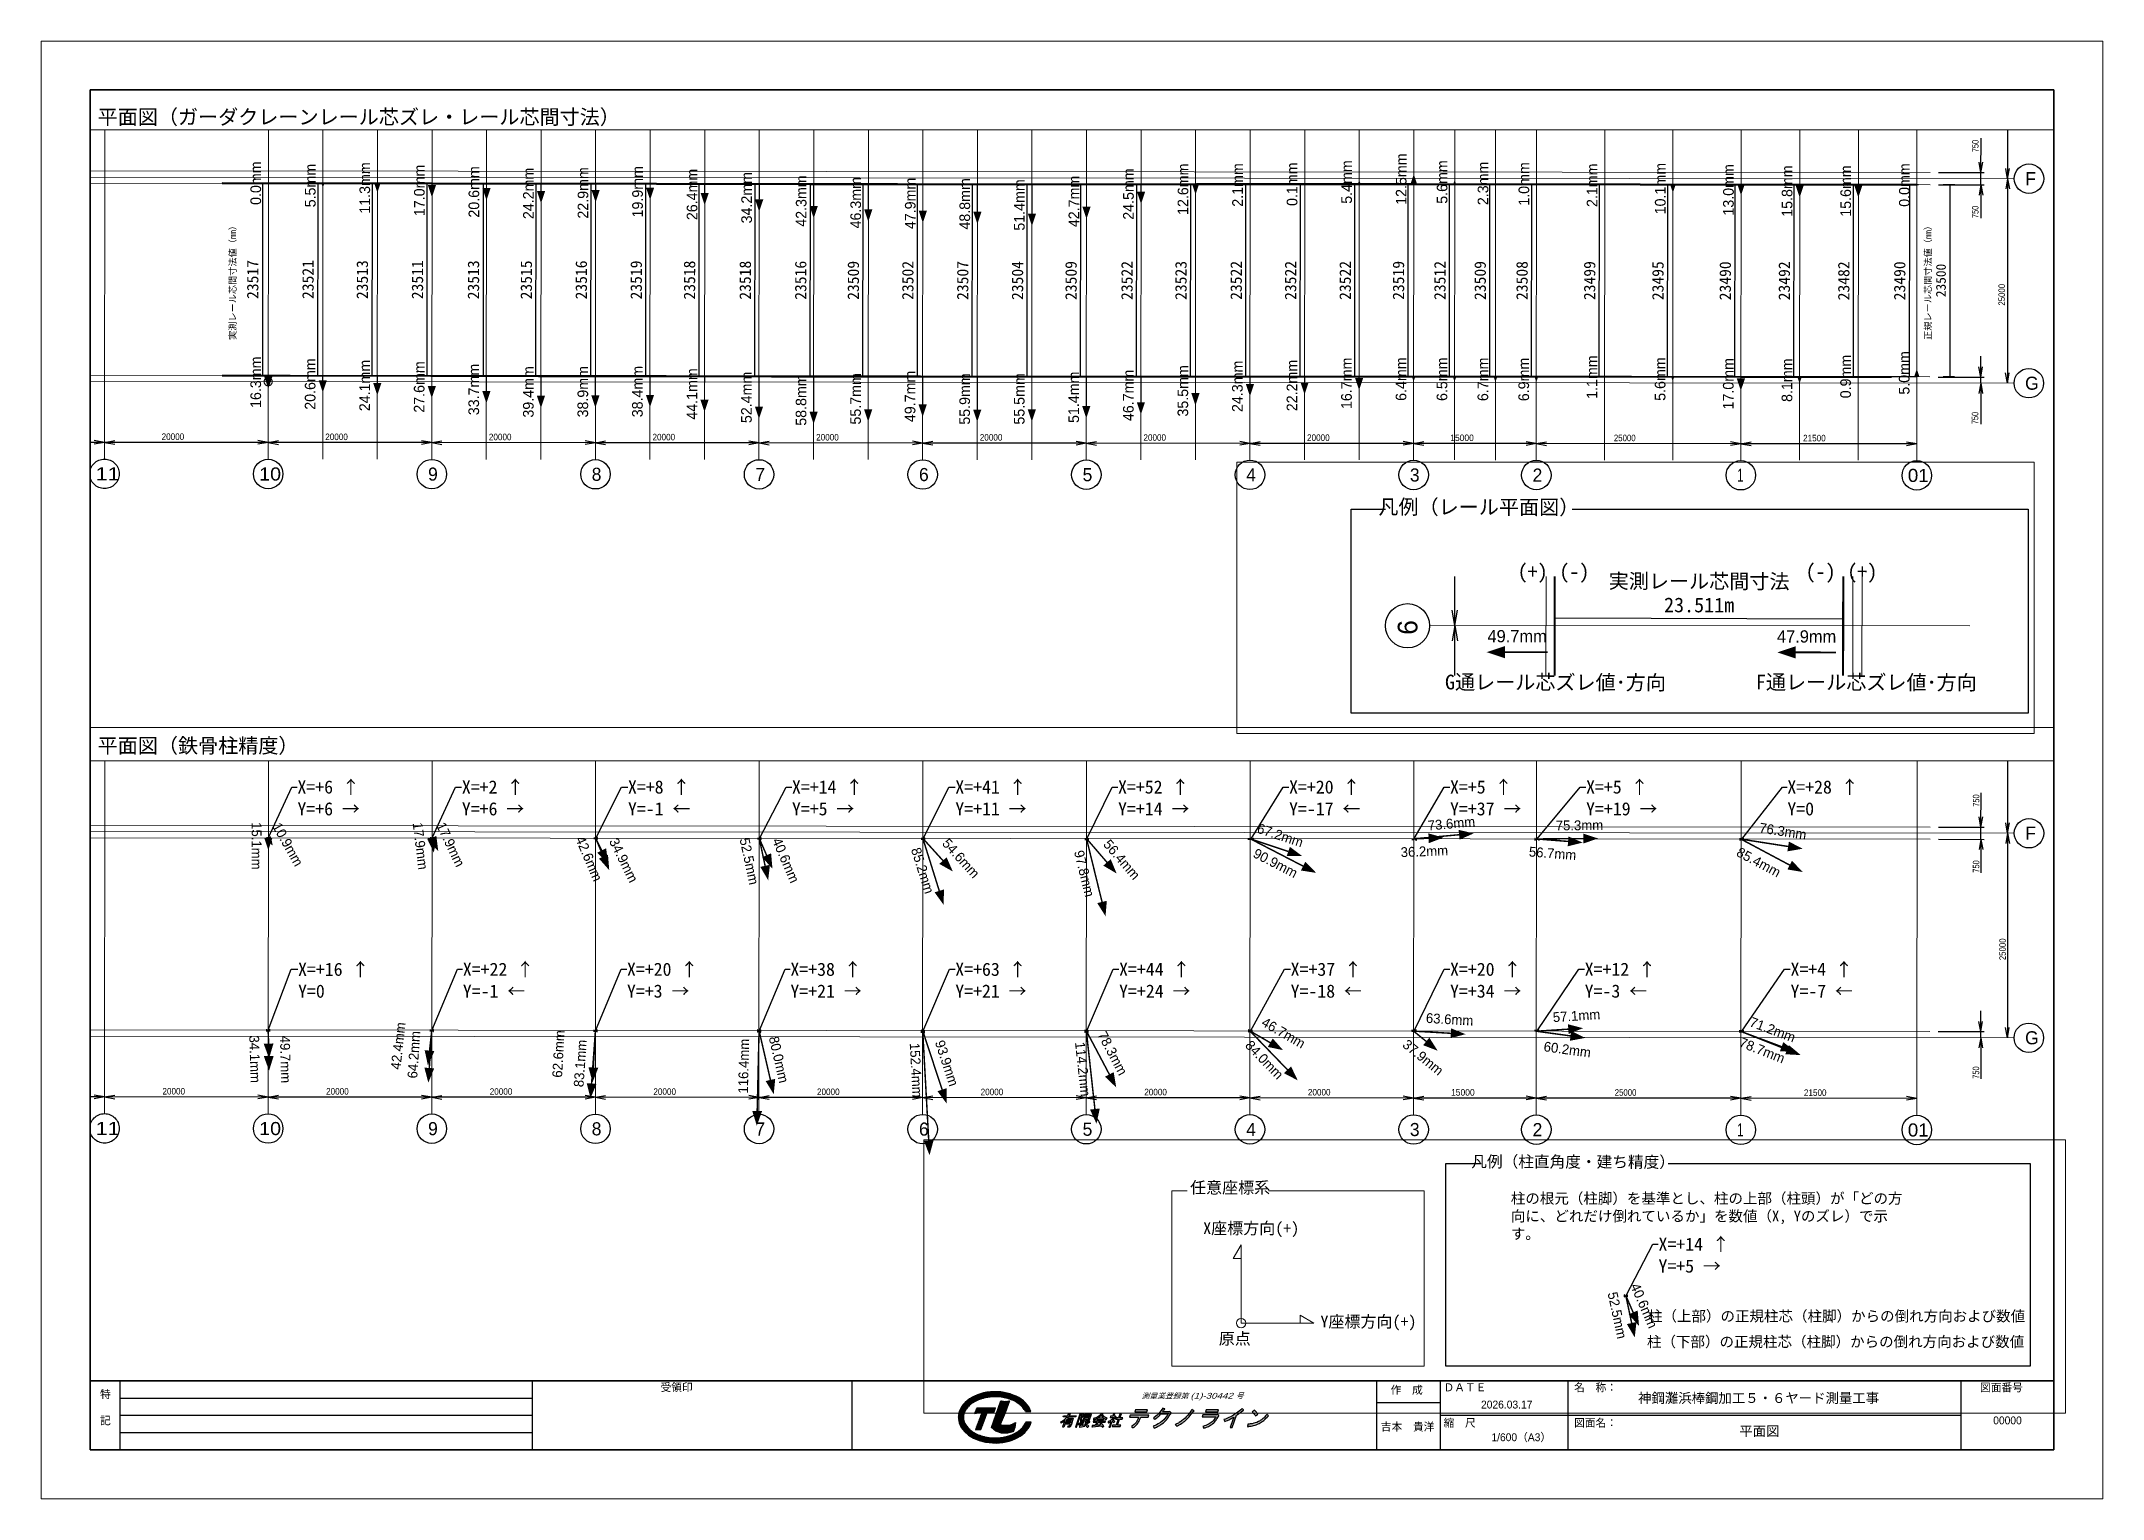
# Paper-space layout '平面図' of a CAD drawing. Header units: millimetres. Extents: x 0 to 420, y 0 to 297.
# The model-space entities are those that its viewports show. They can reach past a viewport. Long polylines and large blocks are cut down to what shows.
import ezdxf
from ezdxf import colors
from ezdxf.entities.mleader import LeaderData, LeaderLine
from ezdxf.enums import TextEntityAlignment as Align
from ezdxf.math import Vec2, Vec3

# ---------------------------------------------------------------- set-up
doc = ezdxf.new("R2010")
doc.units = ezdxf.units.MM
doc.header["$LTSCALE"] = 50
doc.header["$PDMODE"] = 35
doc.header["$PDSIZE"] = -0.15
doc.linetypes.add('CENTER', pattern=[9.525, 6.35, -3.175])
doc.linetypes.add('CENTER2', pattern=[28.575, 19.05, -3.175, 3.175, -3.175])
for name, color, linetype in [('Fレール', 30, 'Continuous'), ('Gレール', 140, 'Continuous'), ('ズレ変位_矢印', 7, 'Continuous'), ('レール芯', 2, 'CENTER'), ('上部鉄骨', 30, 'Continuous'), ('下部鉄骨', 3, 'Continuous'), ('凡例', 7, 'Continuous'), ('寸法', 7, 'Continuous'), ('文字', 7, 'Continuous'), ('通り芯', 7, 'Continuous')]:
    doc.layers.add(name, color=color, linetype=linetype)
for name, color, linetype, lineweight in [('TL_001', 7, 'Continuous', 13), ('TL_図面枠', 8, 'Continuous', 35), ('TL_文字', 7, 'Continuous', 13), ('一点鎖線', 6, 'CENTER', 20), ('注釈', 9, 'Continuous', 25), ('鉄骨ズレ寸法', 7, 'Continuous', 13)]:
    doc.layers.add(name, color=color, linetype=linetype, lineweight=lineweight)
doc.layers.add('TL_用紙', color=2, linetype='Continuous', lineweight=13, plot=False)
doc.layers.add('用紙枠', color=2, linetype='Continuous', plot=False)
doc.styles.add('M-pro', font='HGRSMP.TTF')
doc.styles.add('MSゴシック', font='')
doc.styles.get("Standard").update_dxf_attribs({"font": 'MS UI Gothic.ttf'})
doc.styles.add('WAKU-R', font='', dxfattribs={"oblique": 20})
doc.styles.add('ＭＳ ゴシック', font='')
doc.styles.get('MSゴシック').set_extended_font_data('MS Gothic')
doc.styles.get('WAKU-R').set_extended_font_data('MS PGothic')
doc.styles.get('ＭＳ ゴシック').set_extended_font_data('MS Gothic')
doc.dimstyles.new('DIM_1200_MSゴシック', dxfattribs={"dimtxt": 1200, "dimasz": 30, "dimexe": 600, "dimexo": 600, "dimgap": 480, "dimtad": 1, "dimdec": 0, "dimdsep": 46, "dimtxsty": 'MSゴシック', "dimblk": 'DOT', "dimcen": 0, "dimclrd": 256, "dimclre": 256, "dimclrt": 7, "dimaunit": 1, "dimadec": 3, "dimazin": 0, "dimtfac": 1, "dimtdec": 0, "dimtix": 1, "dimtmove": 2, "dimatfit": 3, "dimldrblk": 'ORIGIN2', "dimfxl": 1, "dimtolj": 1, "dimtzin": 0, "dimarcsym": 0})

psp = doc.layouts.new('平面図')

# ---------------------------------------------------------------- texts
at = {"layer": '文字', "style": 'MSゴシック'}
for s, p in [('平面図（ガーダクレーンレール芯ズレ・レール芯間寸法）', (11.49, 280)), ('平面図（鉄骨柱精度）', (11.49, 151.93))]:
    psp.add_text(s, height=3, dxfattribs=at).set_placement(p)

msp = doc.modelspace()

# ---------------------------------------------------------------- texts
at = {"layer": 'ズレ変位_矢印', "color": 1}
for s, height, rotation, p in [('0.0mm', 1300, 90, (-500, 24389.4)), ('5.4mm', 1300, 89.964356, (132831.7, 24530.9)), ('12.5mm', 1300, 89.950361, (139500.1, 24881)), ('5.6mm', 1300, 89.964356, (144499.7, 24528.6)), ('2.3mm', 1300, 89.964356, (149499.6, 24358.2)), ('1.0mm', 1300, 89.950361, (154499.5, 24292.1)), ('16.3mm', 1300, 90, (-500, 58.8)), ('20.6mm', 1300, 89.964356, (6150.3, -162)), ('24.1mm', 1300, 89.964356, (12816.2, -341.6)), ('27.6mm', 1300, 89.950361, (19478, -523.3)), ('33.7mm', 1300, 89.964356, (26149.9, -831)), ('39.4mm', 1300, 89.964356, (32815.7, -1124.3)), ('38.9mm', 1300, 89.950361, (39477.5, -1104)), ('38.4mm', 1300, 89.964356, (46149.7, -1083.9)), ('35.5mm', 1300, 89.964356, (112815.8, -997.2)), ('24.3mm', 1300, 89.950361, (119478.1, -441.8)), ('22.2mm', 1300, 89.964356, (126150.2, -341.8)), ('16.7mm', 1300, 89.964356, (132816.4, -74.1)), ('6.4mm', 1300, 89.950361, (139478.9, 435.4)), ('6.5mm', 1300, 89.964356, (144484.7, 425.3)), ('6.7mm', 1300, 89.964356, (149484.7, 411.2)), ('6.9mm', 1300, 89.950361, (154478.8, 397.2)), ('1.1mm', 1300, 89.964356, (162817.9, 680)), ('5.6mm', 1300, 89.964356, (171150.7, 444.6)), ('17.0mm', 1300, 89.950361, (179478.4, -129.8)), ('8.1mm', 1300, 89.964356, (186651.6, 307.4)), ('44.1mm', 1300, 89.964356, (52815.6, -1375.8)), ('52.4mm', 1300, 89.950361, (59476.9, -1797.3)), ('58.8mm', 1300, 89.964356, (66149.1, -2119.7)), ('55.7mm', 1300, 89.964356, (72815.2, -1974.9)), ('49.7mm', 1300, 89.950361, (79477, -1677.3)), ('55.9mm', 1300, 89.964356, (86149.2, -1992.1)), ('55.5mm', 1300, 89.964356, (92815.2, -1981.5)), ('51.4mm', 1300, 89.950361, (99476.9, -1780)), ('46.7mm', 1300, 89.964356, (106149.5, -1552.7)), ('49.7mm', 1000, 359.950361, (317222, -106324.6)), ('73.6mm', 1200, 5.184696, (144688.9, -918276.2)), ('75.3mm', 1200, 0.468286, (160257.1, -918496.1)), ('10.9mm', 1200, 299.433181, (1547.4, -920347.2)), ('17.9mm', 1200, 295.553924, (21408.4, -920297.6)), ('67.2mm', 1200, 341.501846, (123374.7, -919673.6)), ('76.3mm', 1200, 351.148899, (184973.2, -919206.7)), ('34.9mm', 1200, 296.296299, (42570.9, -922234.1)), ('40.6mm', 1200, 293.470148, (62367.5, -922200)), ('54.6mm', 1200, 312.167903, (83951.7, -922209.6)), ('56.4mm', 1200, 310.736672, (103587.4, -922353.9)), ('63.6mm', 1200, 356.625579, (144327.7, -942209.4)), ('42.4mm', 1200, 83.568539, (16819, -944607.5)), ('46.7mm', 1200, 329.915173, (123595.1, -943727.7)), ('71.2mm', 1200, 339.416517, (183522.6, -943418.9)), ('34.1mm', 1200, 271.855219, (-2605.1, -946156.5)), ('62.6mm', 1200, 86.856541, (36414.6, -945532.9)), ('80.0mm', 1200, 282.957355, (61460.2, -946387.2)), ('93.9mm', 1200, 288.216291, (82016.3, -946913.6)), ('78.3mm', 1200, 297.844912, (102337.8, -945840.6)), ('60.2mm', 1200, 352.198631, (158640.2, -945895.1)), ('40.6mm', 1200, 293.470148, (356637.2, -975678.4))]:
    msp.add_text(s, height=height, rotation=rotation, dxfattribs=at).set_placement(p, align=Align.BOTTOM_CENTER)
at = {"layer": 'ズレ変位_矢印', "color": 150}
for s, height, rotation, p in [('5.5mm', 1300, 89.964356, (6165.4, 24095.7)), ('11.3mm', 1300, 89.964356, (12831.2, 23800.9)), ('17.0mm', 1300, 89.950361, (19498.8, 23506.2)), ('20.6mm', 1300, 89.964356, (26164.9, 23320.5)), ('24.2mm', 1300, 89.964356, (32830.8, 23135.8)), ('22.9mm', 1300, 89.950361, (39498.6, 23197.8)), ('19.9mm', 1300, 89.964356, (46164.9, 23342.4)), ('26.4mm', 1300, 89.964356, (52830.7, 23011.7)), ('34.2mm', 1300, 89.950361, (59498.1, 22615.3)), ('42.3mm', 1300, 89.964356, (66164.2, 22203.6)), ('24.5mm', 1300, 89.964356, (106164.8, 23059.6)), ('12.6mm', 1300, 89.964356, (112831.1, 23647.5)), ('2.1mm', 1300, 89.950361, (119499.4, 24168.3)), ('0.1mm', 1300, 89.964356, (126165.5, 24261.4)), ('2.1mm', 1300, 89.964356, (162832.4, 24130.8)), ('10.1mm', 1300, 89.964356, (171165.2, 23720.6)), ('13.0mm', 1300, 89.950361, (179498.9, 23568.1)), ('15.8mm', 1300, 89.964356, (186666, 23423.2)), ('15.6mm', 1300, 89.964356, (193833, 23427.3)), ('0.0mm', 1300, 90, (200999.5, 24161.3)), ('46.3mm', 1300, 89.964356, (72830.1, 21999.1)), ('47.9mm', 1300, 89.950361, (79497.5, 21911.9)), ('48.8mm', 1300, 89.964356, (86164, 21858.6)), ('51.4mm', 1300, 89.964356, (92829.9, 21724.2)), ('42.7mm', 1300, 89.950361, (99497.7, 22155.4)), ('5.0mm', 1300, 90, (200979.6, 1199.2)), ('0.9mm', 1300, 90, (193818.9, 753.4)), ('47.9mm', 1000, 359.950361, (340811.2, -106345))]:
    msp.add_text(s, height=height, rotation=rotation, dxfattribs=at).set_placement(p, align=Align.BOTTOM_CENTER)
at = {"layer": 'ズレ変位_矢印', "color": 5}
for s, rotation, p in [('15.1mm', 270.000002, (-2393.5, -920054.2)), ('17.9mm', 277.015493, (17635.1, -920183.6)), ('42.6mm', 293.065, (38311.3, -921998)), ('52.5mm', 282.040676, (57844.9, -922138.9)), ('85.2mm', 287.368933, (79055.8, -923355.4)), ('90.9mm', 332.635486, (122655.3, -923012)), ('36.2mm', 2.329881, (141333.4, -921675.2)), ('56.7mm', 355.51661, (156893.1, -921928.9)), ('85.4mm', 331.920869, (181706.7, -922890.3)), ('97.8mm', 283.77153, (98806.2, -923666.7)), ('57.1mm', 3.707079, (159950.2, -941773.7)), ('49.7mm', 271.272696, (1133.3, -946175.5)), ('64.2mm', 86.218992, (18742.6, -945638)), ('83.1mm', 85.871497, (39081.3, -946710.4)), ('116.4mm', 88.652763, (59053.2, -946999.5)), ('84.0mm', 314.03014, (121054.3, -946868.6)), ('37.9mm', 320.780659, (140533.7, -946649.6)), ('78.7mm', 338.413218, (182228.2, -945936.3)), ('152.4mm', 273.141904, (78212.6, -947528.2)), ('114.2mm', 276.242084, (98596.1, -947441.8)), ('52.5mm', 282.040676, (353301.2, -976677.4))]:
    msp.add_text(s, height=1200, rotation=rotation, dxfattribs=at).set_placement(p, align=Align.BOTTOM_CENTER)
at = {"layer": 'ズレ変位_矢印', "color": 1}
msp.add_text('柱（上部）の正規柱芯（柱脚）からの倒れ方向および数値', height=1300, dxfattribs=at).set_placement((381036.4, -977612.1), align=Align.BOTTOM_CENTER)
at = {"layer": 'ズレ変位_矢印', "color": 5}
msp.add_text('柱（下部）の正規柱芯（柱脚）からの倒れ方向および数値', height=1300, dxfattribs=at).set_placement((380917.9, -980743.9), align=Align.BOTTOM_CENTER)
at = {"layer": '寸法'}
for s, rotation, width, p in [('750', 89.950364, 0.84969, (209028.3, 28174.5)), ('750', 89.950364, 0.84969, (209022.4, 20117.6)), ('25000', 89.950364, 0.893233, (212259.8, 9424.3)), ('750', 89.950364, 0.84969, (209000.6, -5072.7)), ('20000', 359.950361, 0.929941, (-13044.8, -6994.4)), ('20000', 359.950361, 0.929941, (6955.2, -7011.7)), ('20000', 359.950361, 0.929941, (26955.2, -7029)), ('20000', 359.950361, 0.929941, (46955.2, -7046.3)), ('20000', 359.950361, 0.929941, (66955.2, -7063.7)), ('20000', 359.950361, 0.929941, (86955.2, -7081)), ('20000', 359.950361, 0.929941, (106955.2, -7098.3)), ('20000', 359.950361, 0.929941, (126955.2, -7115.6)), ('15000', 359.950361, 0.969796, (144455.2, -7130.8)), ('25000', 359.950361, 0.893233, (164455.2, -7148.1)), ('21500', 359.950361, 0.929941, (187580.9, -7168.2)), ('750', 89.950364, 0.84969, (209131.6, -915273.9)), ('750', 89.950364, 0.84969, (209125.7, -923330.8)), ('25000', 89.950364, 0.893233, (212363.1, -934024.1)), ('750', 89.950364, 0.84969, (209103.9, -948521.1)), ('20000', 359.950361, 0.929941, (-12941.5, -950442.7)), ('20000', 359.950361, 0.929941, (7058.5, -950460.1)), ('20000', 359.950361, 0.929941, (27058.5, -950477.4)), ('20000', 359.950361, 0.929941, (47058.5, -950494.7)), ('20000', 359.950361, 0.929941, (67058.5, -950512.1)), ('20000', 359.950361, 0.929941, (87058.5, -950529.4)), ('20000', 359.950361, 0.929941, (107058.5, -950546.7)), ('20000', 359.950361, 0.929941, (127058.5, -950564)), ('15000', 359.950361, 0.969796, (144558.5, -950579.2)), ('25000', 359.950361, 0.893233, (164558.5, -950596.5)), ('21500', 359.950361, 0.929941, (187684.2, -950616.6))]:
    msp.add_text(s, height=800, rotation=rotation, dxfattribs=dict(at, width=width)).set_placement(p)
at = {"layer": '寸法', "color": 7, "attachment_point": 5, "style": 'MSゴシック'}
for s, insert, char_height, rotation in [('\\A1;実測レール芯間寸法値（mm）', (-4300.7, 12498.2), 800, 89.964356), ('\\A1;23.511m', (332052.8, -102989), 1200, 359.852133)]:
    msp.add_mtext(s, dxfattribs=dict(at, insert=insert, char_height=char_height, rotation=rotation))
at = {"layer": '寸法', "color": 1, "attachment_point": 5, "style": 'MSゴシック'}
for s, insert, char_height, rotation in [('\\A1;正規レール芯間寸法値（mm）', (202899.9, 12498.2), 800, 89.964356), ('\\A1;23500', (204433.5, 12498.2), 1200, 89.964356), ('\\A1;(+)', (318487.5, -100411.1), 1200, 359.852133), ('\\A1;(+)', (345348.3, -100411.1), 1200, 359.852133)]:
    msp.add_mtext(s, dxfattribs=dict(at, insert=insert, char_height=char_height, rotation=rotation))
at = {"layer": '寸法', "color": 150, "char_height": 1200, "attachment_point": 5, "rotation": 359.852133, "style": 'MSゴシック'}
for insert in [(321884.6, -100411.1), (341951.3, -100411.1)]:
    msp.add_mtext('\\A1;(-)', dxfattribs=dict(at, insert=insert))
at = {"layer": '寸法', "insert": (341228.7, -961531.6), "char_height": 1300, "attachment_point": 1, "style": 'MSゴシック'}
msp.add_mtext_dynamic_manual_height_columns('柱の根元（柱脚）を基準とし、柱の上部（柱頭）が「どの方向に、どれだけ倒れているか」を数値（X, Yのズレ）で示す。', width=48047.727, gutter_width=15, heights=[0], dxfattribs=at)
at = {"layer": '文字', "color": 7, "attachment_point": 5, "rotation": 359.852133, "style": 'MSゴシック'}
for s, insert, char_height in [('\\A1;凡例（レール平面図）', (314103.7, -95078.7), 1200), ('\\A1;実測レール芯間寸法', (332052.8, -101111.9), 1200), ('\\A1;G通レール芯ズレ値･方向', (320347.4, -109348.2), 1200), ('\\A1;F通レール芯ズレ値･方向', (345681.8, -109348.2), 1200), ('\\A1;凡例（柱直角度・建ち精度）', (348839.8, -957796.6), 1403.428)]:
    msp.add_mtext(s, dxfattribs=dict(at, insert=insert, char_height=char_height))
at = {"layer": '注釈', "color": 7}
for s, rotation, p in [('F', 359.950361, (214735.7, 24139.3)), ('G', 359.950361, (214714, -860.7)), ('9', 359.950361, (19523.1, -11971)), ('8', 359.950361, (39523.1, -11988.4)), ('7', 359.950361, (59523.1, -12005.7)), ('6', 359.950361, (79523.1, -12023)), ('5', 359.950361, (99523.1, -12040.3)), ('4', 359.950361, (119523.1, -12057.7)), ('3', 359.950361, (139523, -12075)), ('2', 359.950361, (154523, -12088)), ('9', 269.964356, (307496.5, -104211.9)), ('F', 359.950361, (214735.4, -919309.1)), ('G', 359.950361, (214713.8, -944309.1)), ('9', 359.950361, (19522.9, -955419.4)), ('8', 359.950361, (39522.9, -955436.8)), ('7', 359.950361, (59522.9, -955454.1)), ('6', 359.950361, (79522.8, -955471.4)), ('5', 359.950361, (99522.8, -955488.7)), ('4', 359.950361, (119522.8, -955506.1)), ('3', 359.950361, (139522.8, -955523.4)), ('2', 359.950361, (154522.8, -955536.4))]:
    msp.add_text(s, height=1600, rotation=rotation, dxfattribs=at).set_placement(p)
for s, width, p in [('11', 1.234286, (-21116.9, -11935.8)), ('10', 1.122078, (-1116.9, -11953.2)), ('1', 0.666667, (179523, -12109.7)), ('01', 1.073292, (200383, -12127.7)), ('11', 1.234286, (-21117.1, -955384.2)), ('10', 1.122078, (-1117.1, -955401.5)), ('1', 0.666667, (179522.8, -955558)), ('01', 1.073292, (200382.8, -955576.1))]:
    msp.add_text(s, height=1600, rotation=359.950361, dxfattribs=dict(at, width=width)).set_placement(p)

# ---------------------------------------------------------------- blocks, each defined once
blk = doc.blocks.new('Technoline')
h = blk.add_hatch()
h.set_pattern_fill('ANSI31', color=256, scale=100, style=0)
h.set_pattern_definition([(45, (124040.326, 314778.078), (-8.83883476, 8.83883476), [])])
edge = h.paths.add_edge_path()
edge.add_ellipse((416, -206), major_axis=(-832, 0), ratio=0.699182, start_angle=193.0453, end_angle=530.3178)
edge.add_line((1236, -304), (1116, -304))
edge.add_spline(control_points=[(1116, -304), (1113, -315), (1108, -326), (1096, -351), (1089, -365), (1072, -392), (1062, -406), (1040, -433), (1028, -446), (1002, -472), (988, -485), (958, -509), (942, -521), (907, -544), (889, -554), (852, -575), (832, -584), (791, -602), (769, -611), (726, -626), (703, -633), (657, -645), (633, -650), (585, -659), (561, -663), (512, -668), (487, -670), (437, -672), (412, -673), (363, -671), (338, -670), (288, -665), (264, -662), (216, -653), (192, -649), (145, -637), (123, -631), (78, -616), (57, -608), (15, -591), (-5, -581), (-44, -562), (-62, -551), (-98, -529), (-114, -517), (-145, -493), (-160, -481), (-187, -455), (-199, -442), (-222, -415), (-232, -402), (-250, -374), (-258, -361), (-272, -333), (-278, -319), (-289, -289), (-293, -272), (-299, -239), (-300, -222), (-300, -206)], knot_values=[6.283185, 6.283185, 6.283185, 6.283185, 6.363856, 6.363856, 6.463422, 6.463422, 6.562988, 6.562988, 6.662554, 6.662554, 6.76212, 6.76212, 6.861686, 6.861686, 6.961251, 6.961251, 7.060817, 7.060817, 7.160383, 7.160383, 7.259949, 7.259949, 7.359515, 7.359515, 7.459081, 7.459081, 7.558647, 7.558647, 7.658213, 7.658213, 7.757779, 7.757779, 7.857345, 7.857345, 7.956911, 7.956911, 8.056476, 8.056476, 8.156042, 8.156042, 8.255608, 8.255608, 8.355174, 8.355174, 8.45474, 8.45474, 8.554306, 8.554306, 8.653872, 8.653872, 8.753438, 8.753438, 8.853004, 8.853004, 8.95257, 8.95257, 9.071575, 9.071575, 9.19058, 9.19058, 9.19058, 9.19058], degree=3, periodic=0)
edge.add_spline(control_points=[(-300, -206), (-300, -196), (-300, -186), (-297, -162), (-295, -149), (-288, -121), (-284, -107), (-273, -79), (-266, -65), (-251, -38), (-242, -24), (-222, 3), (-211, 17), (-187, 43), (-174, 56), (-146, 81), (-130, 93), (-98, 117), (-81, 128), (-44, 149), (-25, 160), (14, 179), (35, 188), (78, 204), (100, 212), (145, 225), (168, 231), (215, 242), (239, 246), (288, 253), (312, 256), (362, 259), (387, 260), (437, 261), (462, 260), (511, 257), (536, 254), (585, 247), (609, 243), (656, 233), (680, 227), (725, 214), (747, 207), (790, 191), (811, 182), (851, 163), (870, 153), (907, 132), (924, 121), (957, 98), (973, 85), (1002, 60), (1015, 48), (1040, 21), (1051, 8), (1071, -19), (1080, -33), (1094, -56), (1098, -65), (1103, -75)], knot_values=[3.455845, 3.455845, 3.455845, 3.455845, 3.527065, 3.527065, 3.626631, 3.626631, 3.726197, 3.726197, 3.825763, 3.825763, 3.925329, 3.925329, 4.024895, 4.024895, 4.12446, 4.12446, 4.224026, 4.224026, 4.323592, 4.323592, 4.423158, 4.423158, 4.522724, 4.522724, 4.62229, 4.62229, 4.721856, 4.721856, 4.821422, 4.821422, 4.920988, 4.920988, 5.020554, 5.020554, 5.12012, 5.12012, 5.219685, 5.219685, 5.319251, 5.319251, 5.418817, 5.418817, 5.518383, 5.518383, 5.617949, 5.617949, 5.717515, 5.717515, 5.817081, 5.817081, 5.916647, 5.916647, 6.016213, 6.016213, 6.115779, 6.115779, 6.215344, 6.215344, 6.283185, 6.283185, 6.283185, 6.283185], degree=3, periodic=0)
edge.add_line((1103, -75), (1226, -75))
h.paths.add_polyline_path([(745, 171), (647, 155), (548, 171), (334, -434), (433, -516), (564, -565), (696, -565), (827, -533), (861, -433), (876, -320), (795, -369), (713, -385), (613, -386), (531, -369), (647, -104)], flags=17)
h = blk.add_hatch()
h.set_pattern_fill('ANSI31', color=256, scale=100, style=0)
h.set_pattern_definition([(45, (123664.471, 314201.075), (-8.83883476, 8.83883476), [])])
h.paths.add_polyline_path([(0, 0), (-46, -116), (120, -91), (-30, -485), (94, -483), (244, -84), (392, -80), (424, 7)])
h = blk.add_hatch(color=256)
h.paths.add_polyline_path([(6569, -139), (6552, -160), (6539, -175), (6520, -195), (6507, -208), (6493, -221), (6477, -235), (6445, -260), (6419, -277), (6399, -289), (6375, -302), (6338, -319), (6302, -332), (6271, -341), (6232, -349), (6193, -355), (6167, -357), (6135, -359), (6133, -412), (6134, -415), (6134, -418), (6135, -420), (6136, -421), (6137, -422), (6138, -422), (6138, -422), (6139, -422), (6140, -422), (6141, -422), (6142, -421), (6144, -420), (6145, -420), (6145, -419), (6148, -417), (6151, -414), (6155, -408), (6160, -408), (6171, -407), (6186, -406), (6201, -404), (6214, -402), (6245, -397), (6266, -392), (6303, -382), (6328, -373), (6357, -362), (6393, -345), (6414, -333), (6439, -318), (6461, -302), (6474, -293), (6496, -275), (6529, -248), (6548, -228), (6574, -202), (6601, -170)])
h.paths.add_polyline_path([(6285, -43), (6236, -86), (6255, -103), (6267, -116), (6278, -127), (6287, -138), (6298, -152), (6304, -160), (6312, -170), (6364, -131), (6356, -121), (6341, -101), (6330, -87), (6320, -76), (6308, -63), (6296, -52)])
h.paths.add_polyline_path([(6008, -4), (5976, -35), (5943, -63), (5913, -86), (5882, -109), (5852, -130), (5815, -154), (5788, -170), (5746, -193), (5707, -212), (5665, -231), (5633, -244), (5596, -258), (5617, -299), (5647, -287), (5675, -275), (5707, -259), (5742, -242), (5761, -232), (5785, -219), (5819, -199), (5810, -225), (5799, -259), (5737, -439), (5784, -439), (5879, -160), (5889, -153), (5902, -144), (5936, -121), (5960, -101), (5984, -82), (6015, -55), (6019, -54), (6024, -53), (6029, -52), (6032, -50), (6035, -49), (6037, -47), (6038, -46), (6038, -45), (6039, -45), (6039, -44), (6039, -43), (6039, -42), (6039, -41), (6038, -40), (6038, -39), (6037, -38)])
h.paths.add_polyline_path([(5116, -149), (5101, -194), (5413, -195), (5402, -215), (5390, -235), (5375, -257), (5358, -278), (5331, -305), (5310, -322), (5288, -338), (5261, -355), (5246, -363), (5215, -378), (5183, -390), (5157, -399), (5116, -410), (5139, -451), (5159, -445), (5174, -440), (5204, -429), (5225, -421), (5245, -411), (5267, -400), (5292, -385), (5319, -367), (5340, -350), (5364, -328), (5381, -312), (5398, -293), (5417, -269), (5431, -250), (5445, -229), (5457, -208), (5465, -193), (5469, -184), (5472, -183), (5476, -181), (5479, -179), (5481, -177), (5482, -176), (5482, -174), (5482, -173), (5482, -172), (5482, -171), (5482, -169), (5481, -167), (5480, -166), (5451, -143), (5430, -149)])
h.paths.add_polyline_path([(5193, -33), (5178, -78), (5461, -78), (5476, -33)])
h.paths.add_polyline_path([(4868, -31), (4860, -44), (4831, -88), (4807, -122), (4782, -155), (4744, -197), (4717, -224), (4684, -254), (4659, -273), (4639, -288), (4620, -301), (4586, -322), (4564, -335), (4545, -345), (4526, -355), (4514, -360), (4495, -369), (4531, -408), (4546, -400), (4570, -386), (4611, -362), (4643, -340), (4671, -320), (4684, -310), (4700, -297), (4723, -278), (4749, -255), (4758, -246), (4779, -226), (4793, -210), (4810, -191), (4849, -145), (4870, -118), (4889, -92), (4903, -72), (4906, -70), (4910, -69), (4913, -67), (4915, -66), (4916, -65), (4917, -64), (4918, -63), (4919, -62), (4919, -61), (4919, -61), (4919, -60), (4919, -60), (4919, -59), (4918, -58), (4917, -57), (4916, -56), (4915, -55)])
h.paths.add_polyline_path([(4212, 2), (4194, -28), (4152, -84), (4118, -123), (4081, -158), (4056, -179), (4020, -207), (3998, -223), (4029, -250), (4059, -228), (4081, -211), (4102, -192), (4119, -176), (4143, -154), (4159, -137), (4171, -125), (4335, -124), (4316, -157), (4291, -195), (4253, -241), (4232, -263), (4198, -294), (4161, -323), (4110, -356), (4072, -376), (4038, -392), (3996, -408), (4020, -447), (4038, -440), (4070, -426), (4091, -416), (4125, -398), (4143, -387), (4159, -377), (4171, -369), (4194, -353), (4225, -329), (4257, -300), (4293, -264), (4316, -235), (4341, -201), (4359, -173), (4377, -141), (4385, -127), (4389, -126), (4392, -124), (4395, -123), (4397, -121), (4399, -120), (4400, -118), (4400, -117), (4401, -115), (4401, -114), (4401, -112), (4400, -110), (4399, -108), (4398, -106), (4373, -70), (4351, -80), (4204, -80), (4212, -71), (4221, -59), (4231, -47), (4237, -37), (4241, -32), (4245, -26), (4247, -26), (4248, -25), (4250, -25), (4251, -24), (4252, -23), (4254, -22), (4254, -22), (4255, -21), (4256, -21), (4256, -20), (4256, -20), (4257, -19), (4257, -19), (4257, -18), (4257, -18), (4256, -17), (4256, -16), (4255, -16), (4254, -15), (4253, -14), (4253, -14)])
h.paths.add_polyline_path([(3475, -158), (3459, -203), (3665, -203), (3647, -254), (3641, -265), (3635, -277), (3624, -296), (3614, -312), (3603, -327), (3589, -345), (3565, -368), (3544, -386), (3525, -401), (3507, -412), (3538, -443), (3549, -435), (3563, -425), (3577, -413), (3593, -399), (3605, -387), (3616, -375), (3624, -367), (3632, -357), (3646, -339), (3654, -328), (3664, -312), (3674, -295), (3680, -283), (3688, -267), (3696, -249), (3701, -235), (3706, -220), (3712, -203), (3880, -203), (3895, -158)])
h.paths.add_polyline_path([(3591, -33), (3576, -78), (3849, -78), (3864, -33)])
h = blk.add_hatch(color=256)
h.paths.add_polyline_path([(3239, -133), (3212, -215), (3154, -215), (3144, -244), (3202, -244), (3154, -385), (3074, -384), (3065, -414), (3249, -414), (3259, -385), (3185, -385), (3233, -244), (3294, -244), (3305, -215), (3243, -215), (3254, -183), (3267, -143), (3267, -143), (3269, -142), (3271, -141), (3272, -140), (3273, -140), (3273, -139), (3274, -138), (3274, -137), (3275, -137), (3275, -136), (3275, -136), (3275, -136), (3275, -135), (3274, -135), (3274, -135), (3273, -134), (3273, -134), (3272, -133), (3271, -133), (3270, -133), (3269, -133)])
h.paths.add_polyline_path([(3079, -182), (3029, -182), (3020, -208), (3109, -208), (3097, -220), (3082, -235), (3062, -252), (3047, -264), (3019, -283), (2996, -296), (2975, -306), (2977, -333), (2985, -329), (2996, -324), (3016, -312), (3029, -304), (3040, -297), (3035, -310), (3029, -329), (3022, -348), (3014, -373), (3003, -405), (2994, -430), (3021, -430), (3029, -407), (3040, -375), (3049, -347), (3065, -300), (3067, -297), (3074, -302), (3082, -309), (3088, -314), (3093, -320), (3097, -324), (3100, -328), (3125, -298), (3118, -292), (3111, -287), (3103, -282), (3098, -280), (3091, -276), (3085, -273), (3079, -271), (3076, -270), (3080, -266), (3090, -258), (3111, -238), (3125, -224), (3132, -215), (3142, -204), (3154, -197), (3141, -177), (3134, -182), (3105, -182), (3110, -170), (3118, -145), (3122, -133), (3123, -132), (3125, -131), (3127, -130), (3128, -129), (3128, -128), (3128, -127), (3129, -127), (3128, -126), (3128, -126), (3128, -126), (3127, -125), (3126, -125), (3125, -125), (3125, -125), (3124, -125), (3098, -125)])
h.paths.add_polyline_path([(2643, -289), (2633, -318), (2730, -318), (2715, -336), (2706, -345), (2693, -359), (2679, -376), (2669, -387), (2647, -388), (2630, -389), (2613, -390), (2613, -390), (2611, -423), (2611, -424), (2612, -424), (2613, -425), (2613, -425), (2614, -425), (2615, -425), (2616, -425), (2617, -424), (2619, -424), (2620, -423), (2621, -422), (2622, -421), (2624, -421), (2826, -399), (2828, -402), (2830, -405), (2831, -406), (2832, -407), (2833, -409), (2834, -410), (2837, -416), (2839, -420), (2840, -423), (2841, -425), (2842, -427), (2876, -410), (2875, -407), (2873, -403), (2872, -400), (2871, -399), (2869, -396), (2866, -390), (2860, -382), (2853, -372), (2848, -366), (2842, -359), (2836, -352), (2829, -344), (2822, -337), (2815, -329), (2785, -345), (2792, -352), (2798, -359), (2804, -366), (2810, -373), (2813, -378), (2808, -378), (2798, -379), (2783, -380), (2753, -382), (2733, -383), (2700, -386), (2709, -376), (2730, -354), (2757, -325), (2764, -318), (2909, -318), (2919, -289)])
h.paths.add_polyline_path([(2825, -152), (2827, -158), (2829, -165), (2833, -174), (2835, -180), (2837, -183), (2838, -186), (2842, -192), (2845, -197), (2849, -203), (2852, -207), (2855, -210), (2859, -214), (2862, -218), (2865, -220), (2868, -222), (2872, -225), (2876, -228), (2731, -228), (2733, -227), (2738, -224), (2743, -221), (2747, -218), (2756, -212), (2762, -208), (2767, -204), (2772, -200), (2779, -195), (2785, -189), (2793, -182), (2799, -177), (2805, -172), (2815, -163), (2819, -158)], flags=16)
h.paths.add_polyline_path([(2822, -123), (2816, -129), (2804, -143), (2782, -162), (2761, -179), (2741, -192), (2725, -202), (2709, -210), (2696, -216), (2681, -222), (2669, -227), (2660, -229), (2649, -232), (2644, -233), (2645, -266), (2659, -261), (2669, -258), (2683, -253), (2693, -248), (2700, -244), (2709, -240), (2719, -235), (2726, -231), (2717, -258), (2869, -258), (2878, -229), (2881, -231), (2883, -233), (2886, -235), (2891, -238), (2895, -241), (2900, -243), (2905, -246), (2910, -249), (2917, -252), (2923, -254), (2927, -256), (2930, -256), (2954, -224), (2949, -223), (2941, -220), (2934, -217), (2925, -214), (2918, -211), (2913, -208), (2907, -205), (2902, -202), (2897, -199), (2893, -197), (2889, -194), (2886, -191), (2882, -188), (2880, -186), (2877, -183), (2874, -180), (2871, -177), (2865, -170), (2859, -162), (2858, -159), (2855, -154), (2853, -150), (2851, -145), (2849, -141), (2848, -138), (2847, -135), (2848, -135), (2849, -134), (2850, -133), (2851, -133), (2852, -132), (2852, -131), (2853, -131), (2853, -130), (2853, -130), (2853, -130), (2853, -129), (2853, -129), (2853, -129), (2852, -128), (2852, -128), (2851, -128), (2851, -128), (2850, -127), (2849, -127)])
h.paths.add_polyline_path([(2449, -221), (2437, -258), (2530, -258), (2542, -221)], flags=16)
h.paths.add_polyline_path([(2472, -157), (2564, -157), (2551, -196), (2458, -196)], flags=16)
h.paths.add_polyline_path([(2453, -132), (2365, -391), (2325, -396), (2324, -428), (2324, -429), (2324, -430), (2325, -430), (2325, -431), (2326, -431), (2326, -431), (2327, -430), (2328, -430), (2329, -429), (2330, -428), (2332, -426), (2333, -425), (2449, -402), (2453, -376), (2393, -387), (2428, -283), (2455, -283), (2454, -291), (2453, -302), (2452, -313), (2452, -327), (2453, -335), (2454, -347), (2455, -353), (2457, -363), (2461, -373), (2465, -382), (2468, -388), (2472, -394), (2477, -401), (2483, -408), (2489, -414), (2496, -420), (2503, -425), (2514, -431), (2539, -403), (2531, -398), (2521, -391), (2513, -385), (2504, -378), (2499, -371), (2496, -368), (2493, -363), (2490, -358), (2487, -351), (2501, -344), (2518, -335), (2535, -325), (2550, -315), (2554, -313), (2556, -313), (2557, -313), (2558, -314), (2560, -314), (2561, -314), (2562, -313), (2562, -313), (2563, -313), (2564, -312), (2564, -312), (2564, -311), (2564, -311), (2564, -310), (2564, -310), (2564, -309), (2564, -308), (2564, -308), (2546, -289), (2540, -293), (2530, -301), (2510, -313), (2499, -320), (2480, -329), (2480, -327), (2479, -318), (2478, -310), (2478, -301), (2479, -292), (2479, -286), (2479, -283), (2548, -283), (2600, -131)])
h.paths.add_polyline_path([(2333, -134), (2234, -429), (2260, -429), (2352, -159), (2398, -159), (2343, -241), (2347, -253), (2350, -260), (2351, -267), (2352, -274), (2353, -284), (2352, -295), (2351, -304), (2348, -317), (2343, -329), (2340, -335), (2336, -339), (2332, -341), (2329, -342), (2326, -342), (2298, -343), (2295, -371), (2325, -371), (2327, -371), (2329, -370), (2332, -370), (2334, -370), (2337, -368), (2341, -367), (2343, -366), (2345, -365), (2348, -362), (2350, -361), (2354, -357), (2359, -352), (2363, -346), (2367, -338), (2371, -330), (2375, -320), (2377, -314), (2379, -307), (2381, -298), (2381, -287), (2381, -277), (2380, -270), (2379, -263), (2377, -254), (2374, -245), (2371, -238), (2375, -232), (2390, -212), (2410, -184), (2433, -150), (2439, -146), (2417, -129), (2414, -134)])
h.paths.add_polyline_path([(2017, -303), (2134, -303), (2123, -333), (2006, -333)], flags=16)
h.paths.add_polyline_path([(2034, -251), (2151, -251), (2142, -278), (2025, -278)], flags=16)
h.paths.add_polyline_path([(2060, -169), (2073, -144), (2083, -120), (2115, -127), (2116, -128), (2116, -129), (2116, -130), (2116, -130), (2116, -131), (2115, -132), (2115, -132), (2113, -133), (2112, -133), (2111, -134), (2110, -134), (2109, -134), (2096, -158), (2090, -169), (2252, -169), (2243, -194), (2076, -194), (2068, -208), (2061, -217), (2053, -226), (2092, -226), (2147, -226), (2187, -226), (2142, -359), (2127, -401), (2125, -407), (2123, -412), (2120, -416), (2118, -419), (2115, -421), (2112, -423), (2108, -424), (2106, -425), (2103, -426), (2099, -426), (2066, -426), (2068, -400), (2084, -400), (2096, -400), (2097, -400), (2099, -400), (2100, -399), (2101, -398), (2102, -397), (2102, -396), (2107, -381), (2112, -367), (2115, -359), (2087, -359), (2048, -359), (2017, -359), (1998, -359), (1987, -389), (1980, -411), (1973, -430), (1963, -430), (1955, -430), (1947, -430), (1949, -422), (1960, -390), (1973, -351), (1988, -309), (1994, -291), (1997, -282), (1982, -293), (1968, -303), (1950, -315), (1931, -326), (1920, -332), (1909, -337), (1903, -309), (1937, -292), (1968, -271), (1989, -256), (2011, -235), (2026, -219), (2037, -205), (2044, -195), (1954, -195), (1963, -169)])
for p, q in [((1102, -75), (1226, -75)), ((1115, -304), (1236, -304))]:
    blk.add_line(p, q)
for points in [[(0, 0), (-46, -116), (120, -91), (-30, -485), (94, -483), (244, -84), (392, -80), (424, 7), (0, 0)], [(548, 171), (647, 155), (745, 171), (647, -104), (531, -369), (613, -386), (713, -385), (795, -369), (876, -320), (861, -433), (827, -533), (696, -565), (564, -565), (433, -516), (334, -434), (548, 171)], [(4212, 2), (4194, -28), (4152, -84), (4118, -123), (4081, -158), (4056, -179), (4020, -207), (3998, -223), (4029, -250), (4059, -228), (4081, -211), (4102, -192), (4119, -176), (4143, -154), (4159, -137), (4171, -125), (4335, -124), (4316, -157), (4291, -195), (4253, -241), (4232, -263), (4198, -294), (4161, -323), (4110, -356), (4072, -376), (4038, -392), (3996, -408), (4020, -447), (4038, -440), (4070, -426), (4091, -416), (4125, -398), (4143, -387), (4159, -377), (4171, -369), (4194, -353), (4225, -329), (4257, -300), (4293, -264), (4316, -235), (4341, -201), (4359, -173), (4377, -141), (4385, -127), (4389, -126), (4392, -124), (4395, -123), (4397, -121), (4399, -120), (4400, -118), (4400, -117), (4401, -115), (4401, -114), (4401, -112), (4400, -110), (4399, -108), (4398, -106), (4373, -70), (4351, -80), (4204, -80), (4212, -71), (4221, -59), (4231, -47), (4237, -37), (4241, -32), (4245, -26), (4247, -26), (4248, -25), (4250, -25), (4251, -24), (4252, -23), (4254, -22), (4254, -22), (4255, -21), (4256, -21), (4256, -20), (4256, -20), (4257, -19), (4257, -19), (4257, -18), (4257, -18), (4256, -17), (4256, -16), (4255, -16), (4254, -15), (4253, -14), (4253, -14), (4212, 2)], [(2060, -169), (2073, -144), (2083, -120), (2115, -127), (2116, -128), (2116, -129), (2116, -130), (2116, -130), (2116, -131), (2115, -132), (2115, -132), (2113, -133), (2112, -133), (2111, -134), (2110, -134), (2109, -134), (2096, -158), (2090, -169), (2252, -169), (2243, -194), (2076, -194), (2068, -208), (2061, -217), (2053, -226), (2092, -226), (2147, -226), (2187, -226), (2142, -359), (2127, -401), (2125, -407), (2123, -412), (2120, -416), (2118, -419), (2115, -421), (2112, -423), (2108, -424), (2106, -425), (2103, -426), (2099, -426), (2066, -426), (2068, -400), (2084, -400), (2096, -400), (2097, -400), (2099, -400), (2100, -399), (2101, -398), (2102, -397), (2102, -396), (2107, -381), (2112, -367), (2115, -359), (2087, -359), (2048, -359), (2017, -359), (1998, -359), (1987, -389), (1980, -411), (1973, -430), (1963, -430), (1955, -430), (1947, -430), (1949, -422), (1960, -390), (1973, -351), (1988, -309), (1994, -291), (1997, -282), (1982, -293), (1968, -303), (1950, -315), (1931, -326), (1920, -332), (1909, -337), (1903, -309), (1937, -292), (1968, -271), (1989, -256), (2011, -235), (2026, -219), (2037, -205), (2044, -195), (1954, -195), (1963, -169), (2060, -169)], [(2017, -303), (2134, -303), (2123, -333), (2006, -333), (2017, -303)], [(2034, -251), (2151, -251), (2142, -278), (2025, -278), (2034, -251)], [(2333, -134), (2234, -429), (2260, -429), (2352, -159), (2398, -159), (2343, -241), (2347, -253), (2350, -260), (2351, -267), (2352, -274), (2353, -284), (2352, -295), (2351, -304), (2348, -317), (2343, -329), (2340, -335), (2336, -339), (2332, -341), (2329, -342), (2326, -342), (2298, -343), (2295, -371), (2325, -371), (2327, -371), (2329, -370), (2332, -370), (2334, -370), (2337, -368), (2341, -367), (2343, -366), (2345, -365), (2348, -362), (2350, -361), (2354, -357), (2359, -352), (2363, -346), (2367, -338), (2371, -330), (2375, -320), (2377, -314), (2379, -307), (2381, -298), (2381, -287), (2381, -277), (2380, -270), (2379, -263), (2377, -254), (2374, -245), (2371, -238), (2375, -232), (2390, -212), (2410, -184), (2433, -150), (2439, -146), (2417, -129), (2414, -134), (2333, -134)], [(2453, -132), (2365, -391), (2325, -396), (2324, -428), (2324, -429), (2324, -430), (2325, -430), (2325, -431), (2326, -431), (2326, -431), (2327, -430), (2328, -430), (2329, -429), (2330, -428), (2332, -426), (2333, -425), (2449, -402), (2453, -376), (2393, -387), (2428, -283), (2455, -283), (2454, -291), (2453, -302), (2452, -313), (2452, -327), (2453, -335), (2454, -347), (2455, -353), (2457, -363), (2461, -373), (2465, -382), (2468, -388), (2472, -394), (2477, -401), (2483, -408), (2489, -414), (2496, -420), (2503, -425), (2514, -431), (2539, -403), (2531, -398), (2521, -391), (2513, -385), (2504, -378), (2499, -371), (2496, -368), (2493, -363), (2490, -358), (2487, -351), (2501, -344), (2518, -335), (2535, -325), (2550, -315), (2554, -313), (2556, -313), (2557, -313), (2558, -314), (2560, -314), (2561, -314), (2562, -313), (2562, -313), (2563, -313), (2564, -312), (2564, -312), (2564, -311), (2564, -311), (2564, -310), (2564, -310), (2564, -309), (2564, -308), (2564, -308), (2546, -289), (2540, -293), (2530, -301), (2510, -313), (2499, -320), (2480, -329), (2480, -327), (2479, -318), (2478, -310), (2478, -301), (2479, -292), (2479, -286), (2479, -283), (2548, -283), (2600, -131), (2453, -132)], [(2449, -221), (2437, -258), (2530, -258), (2542, -221), (2449, -221)], [(2472, -157), (2564, -157), (2551, -196), (2458, -196), (2472, -157)], [(2643, -289), (2633, -318), (2730, -318), (2715, -336), (2706, -345), (2693, -359), (2679, -376), (2669, -387), (2647, -388), (2630, -389), (2613, -390), (2613, -390), (2611, -423), (2611, -424), (2612, -424), (2613, -425), (2613, -425), (2614, -425), (2615, -425), (2616, -425), (2617, -424), (2619, -424), (2620, -423), (2621, -422), (2622, -421), (2624, -421), (2826, -399), (2828, -402), (2830, -405), (2831, -406), (2832, -407), (2833, -409), (2834, -410), (2837, -416), (2839, -420), (2840, -423), (2841, -425), (2842, -427), (2876, -410), (2875, -407), (2873, -403), (2872, -400), (2871, -399), (2869, -396), (2866, -390), (2860, -382), (2853, -372), (2848, -366), (2842, -359), (2836, -352), (2829, -344), (2822, -337), (2815, -329), (2785, -345), (2792, -352), (2798, -359), (2804, -366), (2810, -373), (2813, -378), (2808, -378), (2798, -379), (2783, -380), (2753, -382), (2733, -383), (2700, -386), (2709, -376), (2730, -354), (2757, -325), (2764, -318), (2909, -318), (2919, -289), (2643, -289)], [(2822, -123), (2816, -129), (2804, -143), (2782, -162), (2761, -179), (2741, -192), (2725, -202), (2709, -210), (2696, -216), (2681, -222), (2669, -227), (2660, -229), (2649, -232), (2644, -233), (2645, -266), (2659, -261), (2669, -258), (2683, -253), (2693, -248), (2700, -244), (2709, -240), (2719, -235), (2726, -231), (2717, -258), (2869, -258), (2878, -229), (2881, -231), (2883, -233), (2886, -235), (2891, -238), (2895, -241), (2900, -243), (2905, -246), (2910, -249), (2917, -252), (2923, -254), (2927, -256), (2930, -256), (2954, -224), (2949, -223), (2941, -220), (2934, -217), (2925, -214), (2918, -211), (2913, -208), (2907, -205), (2902, -202), (2897, -199), (2893, -197), (2889, -194), (2886, -191), (2882, -188), (2880, -186), (2877, -183), (2874, -180), (2871, -177), (2865, -170), (2859, -162), (2858, -159), (2855, -154), (2853, -150), (2851, -145), (2849, -141), (2848, -138), (2847, -135), (2848, -135), (2849, -134), (2850, -133), (2851, -133), (2852, -132), (2852, -131), (2853, -131), (2853, -130), (2853, -130), (2853, -130), (2853, -129), (2853, -129), (2853, -129), (2852, -128), (2852, -128), (2851, -128), (2851, -128), (2850, -127), (2849, -127), (2822, -123)], [(2825, -152), (2827, -158), (2829, -165), (2833, -174), (2835, -180), (2837, -183), (2838, -186), (2842, -192), (2845, -197), (2849, -203), (2852, -207), (2855, -210), (2859, -214), (2862, -218), (2865, -220), (2868, -222), (2872, -225), (2876, -228), (2731, -228), (2733, -227), (2738, -224), (2743, -221), (2747, -218), (2756, -212), (2762, -208), (2767, -204), (2772, -200), (2779, -195), (2785, -189), (2793, -182), (2799, -177), (2805, -172), (2815, -163), (2819, -158), (2825, -152)], [(3079, -182), (3029, -182), (3020, -208), (3109, -208), (3097, -220), (3082, -235), (3062, -252), (3047, -264), (3019, -283), (2996, -296), (2975, -306), (2977, -333), (2985, -329), (2996, -324), (3016, -312), (3029, -304), (3040, -297), (3035, -310), (3029, -329), (3022, -348), (3014, -373), (3003, -405), (2994, -430), (3021, -430), (3029, -407), (3040, -375), (3049, -347), (3065, -300), (3067, -297), (3074, -302), (3082, -309), (3088, -314), (3093, -320), (3097, -324), (3100, -328), (3125, -298), (3118, -292), (3111, -287), (3103, -282), (3098, -280), (3091, -276), (3085, -273), (3079, -271), (3076, -270), (3080, -266), (3090, -258), (3111, -238), (3125, -224), (3132, -215), (3142, -204), (3154, -197), (3141, -177), (3134, -182), (3105, -182), (3110, -170), (3118, -145), (3122, -133), (3123, -132), (3125, -131), (3127, -130), (3128, -129), (3128, -128), (3128, -127), (3129, -127), (3128, -126), (3128, -126), (3128, -126), (3127, -125), (3126, -125), (3125, -125), (3125, -125), (3124, -125), (3098, -125), (3079, -182)], [(3239, -133), (3212, -215), (3154, -215), (3144, -244), (3202, -244), (3154, -385), (3074, -384), (3065, -414), (3249, -414), (3259, -385), (3185, -385), (3233, -244), (3294, -244), (3305, -215), (3243, -215), (3254, -183), (3267, -143), (3267, -143), (3269, -142), (3271, -141), (3272, -140), (3273, -140), (3273, -139), (3274, -138), (3274, -137), (3275, -137), (3275, -136), (3275, -136), (3275, -136), (3275, -135), (3274, -135), (3274, -135), (3273, -134), (3273, -134), (3272, -133), (3271, -133), (3270, -133), (3269, -133), (3239, -133)], [(3475, -158), (3459, -203), (3665, -203), (3647, -254), (3641, -265), (3635, -277), (3624, -296), (3614, -312), (3603, -327), (3589, -345), (3565, -368), (3544, -386), (3525, -401), (3507, -412), (3538, -443), (3549, -435), (3563, -425), (3577, -413), (3593, -399), (3605, -387), (3616, -375), (3624, -367), (3632, -357), (3646, -339), (3654, -328), (3664, -312), (3674, -295), (3680, -283), (3688, -267), (3696, -249), (3701, -235), (3706, -220), (3712, -203), (3880, -203), (3895, -158), (3475, -158)], [(3591, -33), (3576, -78), (3849, -78), (3864, -33), (3591, -33)], [(4868, -31), (4860, -44), (4831, -88), (4807, -122), (4782, -155), (4744, -197), (4717, -224), (4684, -254), (4659, -273), (4639, -288), (4620, -301), (4586, -322), (4564, -335), (4545, -345), (4526, -355), (4514, -360), (4495, -369), (4531, -408), (4546, -400), (4570, -386), (4611, -362), (4643, -340), (4671, -320), (4684, -310), (4700, -297), (4723, -278), (4749, -255), (4758, -246), (4779, -226), (4793, -210), (4810, -191), (4849, -145), (4870, -118), (4889, -92), (4903, -72), (4906, -70), (4910, -69), (4913, -67), (4915, -66), (4916, -65), (4917, -64), (4918, -63), (4919, -62), (4919, -61), (4919, -61), (4919, -60), (4919, -60), (4919, -59), (4918, -58), (4917, -57), (4916, -56), (4915, -55), (4868, -31)], [(5116, -149), (5101, -194), (5413, -195), (5402, -215), (5390, -235), (5375, -257), (5358, -278), (5331, -305), (5310, -322), (5288, -338), (5261, -355), (5246, -363), (5215, -378), (5183, -390), (5157, -399), (5116, -410), (5139, -451), (5159, -445), (5174, -440), (5204, -429), (5225, -421), (5245, -411), (5267, -400), (5292, -385), (5319, -367), (5340, -350), (5364, -328), (5381, -312), (5398, -293), (5417, -269), (5431, -250), (5445, -229), (5457, -208), (5465, -193), (5469, -184), (5472, -183), (5476, -181), (5479, -179), (5481, -177), (5482, -176), (5482, -174), (5482, -173), (5482, -172), (5482, -171), (5482, -169), (5481, -167), (5480, -166), (5451, -143), (5430, -149), (5116, -149)], [(5193, -33), (5178, -78), (5461, -78), (5476, -33), (5193, -33)], [(6008, -4), (5976, -35), (5943, -63), (5913, -86), (5882, -109), (5852, -130), (5815, -154), (5788, -170), (5746, -193), (5707, -212), (5665, -231), (5633, -244), (5596, -258), (5617, -299), (5647, -287), (5675, -275), (5707, -259), (5742, -242), (5761, -232), (5785, -219), (5819, -199), (5810, -225), (5799, -259), (5737, -439), (5784, -439), (5879, -160), (5889, -153), (5902, -144), (5936, -121), (5960, -101), (5984, -82), (6015, -55), (6019, -54), (6024, -53), (6029, -52), (6032, -50), (6035, -49), (6037, -47), (6038, -46), (6038, -45), (6039, -45), (6039, -44), (6039, -43), (6039, -42), (6039, -41), (6038, -40), (6038, -39), (6037, -38), (6008, -4)], [(6569, -139), (6552, -160), (6539, -175), (6520, -195), (6507, -208), (6493, -221), (6477, -235), (6445, -260), (6419, -277), (6399, -289), (6375, -302), (6338, -319), (6302, -332), (6271, -341), (6232, -349), (6193, -355), (6167, -357), (6135, -359), (6133, -412), (6134, -415), (6134, -418), (6135, -420), (6136, -421), (6137, -422), (6138, -422), (6138, -422), (6139, -422), (6140, -422), (6141, -422), (6142, -421), (6144, -420), (6145, -420), (6145, -419), (6148, -417), (6151, -414), (6155, -408), (6160, -408), (6171, -407), (6186, -406), (6201, -404), (6214, -402), (6245, -397), (6266, -392), (6303, -382), (6328, -373), (6357, -362), (6393, -345), (6414, -333), (6439, -318), (6461, -302), (6474, -293), (6496, -275), (6529, -248), (6548, -228), (6574, -202), (6601, -170), (6569, -139)], [(6285, -43), (6236, -86), (6255, -103), (6267, -116), (6278, -127), (6287, -138), (6298, -152), (6304, -160), (6312, -170), (6364, -131), (6356, -121), (6341, -101), (6330, -87), (6320, -76), (6308, -63), (6296, -52), (6285, -43)]]:
    blk.add_lwpolyline(points)
blk.add_ellipse((416, -206), major_axis=(-832, 0), ratio=0.699182, start_param=3.369277, end_param=9.255792)
blk.add_open_spline([(1103, -75), (1098, -65), (1094, -56), (1080, -33), (1071, -19), (1051, 8), (1040, 21), (1015, 48), (1002, 60), (973, 85), (957, 98), (924, 121), (907, 132), (870, 153), (851, 163), (811, 182), (790, 191), (747, 207), (725, 214), (680, 227), (656, 233), (609, 243), (585, 247), (536, 254), (511, 257), (462, 260), (437, 261), (387, 260), (362, 259), (312, 256), (288, 253), (239, 246), (215, 242), (168, 231), (145, 225), (100, 212), (78, 204), (35, 188), (14, 179), (-25, 160), (-44, 149), (-81, 128), (-98, 117), (-130, 93), (-146, 81), (-174, 56), (-187, 43), (-211, 17), (-222, 3), (-242, -24), (-251, -38), (-266, -65), (-273, -79), (-284, -107), (-288, -121), (-295, -149), (-297, -162), (-300, -186), (-300, -196), (-300, -206), (-300, -222), (-299, -239), (-293, -272), (-289, -289), (-278, -319), (-272, -333), (-258, -361), (-250, -374), (-232, -402), (-222, -415), (-199, -442), (-187, -455), (-160, -481), (-145, -493), (-114, -517), (-98, -529), (-62, -551), (-44, -562), (-5, -581), (15, -591), (57, -608), (78, -616), (123, -631), (145, -637), (192, -649), (216, -653), (264, -662), (288, -665), (338, -670), (363, -671), (412, -673), (437, -672), (487, -670), (512, -668), (561, -663), (585, -659), (633, -650), (657, -645), (703, -633), (726, -626), (769, -611), (791, -602), (832, -584), (852, -575), (889, -554), (907, -544), (942, -521), (958, -509), (988, -485), (1002, -472), (1028, -446), (1040, -433), (1062, -406), (1072, -392), (1089, -365), (1096, -351), (1108, -326), (1113, -315), (1116, -304)], degree=3, knots=[3.455845, 3.455845, 3.455845, 3.455845, 3.523686, 3.523686, 3.623252, 3.623252, 3.722818, 3.722818, 3.822383, 3.822383, 3.921949, 3.921949, 4.021515, 4.021515, 4.121081, 4.121081, 4.220647, 4.220647, 4.320213, 4.320213, 4.419779, 4.419779, 4.519345, 4.519345, 4.618911, 4.618911, 4.718477, 4.718477, 4.818043, 4.818043, 4.917608, 4.917608, 5.017174, 5.017174, 5.11674, 5.11674, 5.216306, 5.216306, 5.315872, 5.315872, 5.415438, 5.415438, 5.515004, 5.515004, 5.61457, 5.61457, 5.714136, 5.714136, 5.813702, 5.813702, 5.913267, 5.913267, 6.012833, 6.012833, 6.112399, 6.112399, 6.211965, 6.211965, 6.283185, 6.283185, 6.283185, 6.402191, 6.402191, 6.521196, 6.521196, 6.620762, 6.620762, 6.720328, 6.720328, 6.819894, 6.819894, 6.91946, 6.91946, 7.019026, 7.019026, 7.118592, 7.118592, 7.218158, 7.218158, 7.317723, 7.317723, 7.417289, 7.417289, 7.516855, 7.516855, 7.616421, 7.616421, 7.715987, 7.715987, 7.815553, 7.815553, 7.915119, 7.915119, 8.014685, 8.014685, 8.114251, 8.114251, 8.213817, 8.213817, 8.313382, 8.313382, 8.412948, 8.412948, 8.512514, 8.512514, 8.61208, 8.61208, 8.711646, 8.711646, 8.811212, 8.811212, 8.910778, 8.910778, 9.010344, 9.010344, 9.10991, 9.10991, 9.19058, 9.19058, 9.19058, 9.19058])
at = {"style": 'WAKU-R', "oblique": 20}
for s, height, width, p in [('測量業登録第', 120, 1.05, (3730, 220)), ('(1)-30442', 130, 1.3, (4838, 218)), ('号', 120, 1.05, (5863, 224))]:
    blk.add_text(s, height=height, dxfattribs=dict(at, width=width)).set_placement(p)
blk = doc.blocks.new('図面枠')
for p, q in [((800, 1200), (800, 500)), ((5000, 1200), (5000, 500)), ((8256, 1200), (8256, 500)), ((13600, 1200), (13600, 500)), ((14250, 1200), (14250, 500)), ((15550, 1200), (15550, 500)), ((19550, 1200), (19550, 500)), ((800, 1025), (5000, 1025)), ((800, 850), (5000, 850)), ((13600, 980), (14250, 980)), ((14250, 850), (19550, 850)), ((800, 675), (5000, 675))]:
    blk.add_line(p, q)
at = {"layer": 'TL_図面枠'}
for p, q in [((20500, 14350), (500, 14350)), ((500, 14350), (500, 500)), ((20500, 500), (20500, 14350)), ((500, 1200), (20500, 1200)), ((500, 500), (20500, 500))]:
    blk.add_line(p, q, dxfattribs=at)
at = {"xscale": 0.4499999999970896, "yscale": 0.4500000000116415}
blk.add_blockref('Technoline', (9528, 922), dxfattribs=at)
at = {"char_height": 80, "attachment_point": 1}
for s, insert, width in [('特\\P\\P記', (599, 1104), 141.68), ('作\u3000成', (13744, 1149), 460.12), ('ＤＡＴＥ', (14283, 1174), 460.12), ('名\u3000称：', (15613, 1174), 460.12), ('図面番号', (19747, 1174), 460.12), ('縮\u3000尺', (14283, 813), 460.12), ('図面名：', (15613, 813), 460.12)]:
    blk.add_mtext(s, dxfattribs=dict(at, insert=insert, width=width))
at = {"insert": (6308, 1175), "char_height": 80, "width": 785.56, "attachment_point": 1, "style": 'MSゴシック'}
blk.add_mtext('受領印', dxfattribs=at)
at = {"style": 'MSゴシック'}
for tag, p in [('名称', (17590, 976)), ('DATE', (14840, 960)), ('図面番号', (19809, 759)), ('作成', (13740, 694)), ('縮尺', (14871, 629)), ('図面名', (17548, 639))]:
    blk.add_attdef(tag, p, '', height=80, dxfattribs=at)
blk = doc.blocks.new('_Dot')
at = {"color": 0, "linetype": 'ByBlock', "lineweight": -2}
blk.add_line((-0.5, 0), (-1, 0), dxfattribs=at)
at = {"color": 0, "linetype": 'ByBlock', "const_width": 0.5}
blk.add_lwpolyline([(-0.25, 0, 1), (0.25, 0, 1)], format="xyb", close=True, dxfattribs=at)
blk = doc.blocks.new('*D5')
at = {"layer": 'Defpoints', "color": 0, "transparency": 16777216}
for p in [(6666, 24370), (6026, 849), (6651, 849)]:
    blk.add_point(p, dxfattribs=at)
at = {"layer": '寸法', "lineweight": -2, "transparency": 16777216}
for p, q in [((6066, 24370), (5441, 24370)), ((6041, 24340), (6026, 879)), ((6051, 849), (5426, 850))]:
    blk.add_line(p, q, dxfattribs=at)
at = {"layer": '寸法', "lineweight": -2, "transparency": 16777216, "xscale": 30, "yscale": 30, "zscale": 30}
for p, rotation in [((6041, 24370), 89.96435636118777), ((6026, 849), 269.9643563611878)]:
    blk.add_blockref('_Dot', p, dxfattribs=dict(at, rotation=rotation))
at = {"layer": '寸法', "color": 7, "transparency": 16777216, "insert": (4853, 12610), "char_height": 1400, "attachment_point": 5, "rotation": 89.96436, "style": 'MSゴシック'}
blk.add_mtext('\\A1;23521', dxfattribs=at)
blk = doc.blocks.new('_Origin2')
at = {"color": 0, "linetype": 'ByBlock', "lineweight": -2}
blk.add_line((-0.5, 0), (-1, 0), dxfattribs=at)
for radius in [0.5, 0.25]:
    blk.add_circle((0, 0), radius, dxfattribs=at)
blk = doc.blocks.new('*D6')
at = {"layer": 'Defpoints', "color": 0, "transparency": 16777216}
for p in [(0, 24375), (-727, 859), (0, 859)]:
    blk.add_point(p, dxfattribs=at)
at = {"layer": '寸法', "lineweight": -2, "transparency": 16777216}
for p, q in [((-600, 24375), (-1327, 24375)), ((-727, 24345), (-727, 889)), ((-600, 859), (-1327, 859))]:
    blk.add_line(p, q, dxfattribs=at)
at = {"layer": '寸法', "lineweight": -2, "transparency": 16777216, "xscale": 30, "yscale": 30, "zscale": 30}
for p, rotation in [((-727, 24375), 90), ((-727, 859), 270)]:
    blk.add_blockref('_Dot', p, dxfattribs=dict(at, rotation=rotation))
at = {"layer": '寸法', "color": 7, "transparency": 16777216, "insert": (-1907, 12617), "char_height": 1400, "attachment_point": 5, "rotation": 90, "style": 'MSゴシック'}
blk.add_mtext('\\A1;23517', dxfattribs=at)
blk = doc.blocks.new('*D7')
at = {"layer": 'Defpoints', "color": 0, "transparency": 16777216}
for p in [(13332, 24353), (12662, 840), (13317, 840)]:
    blk.add_point(p, dxfattribs=at)
at = {"layer": '寸法', "lineweight": -2, "transparency": 16777216}
for p, q in [((12732, 24353), (12077, 24353)), ((12677, 24323), (12662, 870)), ((12717, 840), (12062, 840))]:
    blk.add_line(p, q, dxfattribs=at)
at = {"layer": '寸法', "lineweight": -2, "transparency": 16777216, "xscale": 30, "yscale": 30, "zscale": 30}
for p, rotation in [((12677, 24353), 89.96435636118777), ((12662, 840), 269.9643563611878)]:
    blk.add_blockref('_Dot', p, dxfattribs=dict(at, rotation=rotation))
at = {"layer": '寸法', "color": 7, "transparency": 16777216, "insert": (11489, 12597), "char_height": 1400, "attachment_point": 5, "rotation": 89.96436, "style": 'MSゴシック'}
blk.add_mtext('\\A1;23513', dxfattribs=at)
blk = doc.blocks.new('*D8')
at = {"layer": 'Defpoints', "color": 0, "transparency": 16777216}
for p in [(19419, 24341), (20000, 24341), (19979, 830)]:
    blk.add_point(p, dxfattribs=at)
at = {"layer": '寸法', "lineweight": -2, "transparency": 16777216}
for p, q in [((19400, 24341), (18819, 24342)), ((19399, 861), (19419, 24311)), ((19379, 831), (18799, 831))]:
    blk.add_line(p, q, dxfattribs=at)
at = {"layer": '寸法', "lineweight": -2, "transparency": 16777216, "xscale": 30, "yscale": 30, "zscale": 30}
for p, rotation in [((19419, 24341), 89.95036124442905), ((19399, 831), 269.9503612444291)]:
    blk.add_blockref('_Dot', p, dxfattribs=dict(at, rotation=rotation))
at = {"layer": '寸法', "color": 7, "transparency": 16777216, "insert": (18229, 12587), "char_height": 1400, "attachment_point": 5, "rotation": 89.95036, "style": 'MSゴシック'}
blk.add_mtext('\\A1;23511', dxfattribs=at)
blk = doc.blocks.new('*D9')
at = {"layer": 'Defpoints', "color": 0, "transparency": 16777216}
for p in [(26666, 24332), (26246, 819), (26651, 819)]:
    blk.add_point(p, dxfattribs=at)
at = {"layer": '寸法', "lineweight": -2, "transparency": 16777216}
for p, q in [((26066, 24332), (25661, 24332)), ((26261, 24302), (26246, 849)), ((26051, 819), (25646, 819))]:
    blk.add_line(p, q, dxfattribs=at)
at = {"layer": '寸法', "lineweight": -2, "transparency": 16777216, "xscale": 30, "yscale": 30, "zscale": 30}
for p, rotation in [((26261, 24332), 89.96435636118744), ((26246, 819), 269.9643563611875)]:
    blk.add_blockref('_Dot', p, dxfattribs=dict(at, rotation=rotation))
at = {"layer": '寸法', "color": 7, "transparency": 16777216, "insert": (25073, 12576), "char_height": 1400, "attachment_point": 5, "rotation": 89.96436, "style": 'MSゴシック'}
blk.add_mtext('\\A1;23513', dxfattribs=at)
blk = doc.blocks.new('*D10')
at = {"layer": 'Defpoints', "color": 0, "transparency": 16777216}
for p in [(32722, 24323), (33332, 24322), (33317, 807)]:
    blk.add_point(p, dxfattribs=at)
at = {"layer": '寸法', "lineweight": -2, "transparency": 16777216}
for p, q in [((32732, 24323), (32122, 24323)), ((32707, 837), (32722, 24293)), ((32717, 807), (32107, 808))]:
    blk.add_line(p, q, dxfattribs=at)
at = {"layer": '寸法', "lineweight": -2, "transparency": 16777216, "xscale": 30, "yscale": 30, "zscale": 30}
for p, rotation in [((32722, 24323), 89.96435636118748), ((32707, 807), 269.9643563611875)]:
    blk.add_blockref('_Dot', p, dxfattribs=dict(at, rotation=rotation))
at = {"layer": '寸法', "color": 7, "transparency": 16777216, "insert": (31535, 12566), "char_height": 1400, "attachment_point": 5, "rotation": 89.96436, "style": 'MSゴシック'}
blk.add_mtext('\\A1;23515', dxfattribs=at)
blk = doc.blocks.new('*D11')
at = {"layer": 'Defpoints', "color": 0, "transparency": 16777216}
for p in [(39442, 24318), (40000, 24318), (39979, 802)]:
    blk.add_point(p, dxfattribs=at)
at = {"layer": '寸法', "lineweight": -2, "transparency": 16777216}
for p, q in [((39400, 24318), (38842, 24319)), ((39422, 832), (39442, 24288)), ((39379, 802), (38822, 803))]:
    blk.add_line(p, q, dxfattribs=at)
at = {"layer": '寸法', "lineweight": -2, "transparency": 16777216, "xscale": 30, "yscale": 30, "zscale": 30}
for p, rotation in [((39442, 24318), 89.95036124442905), ((39422, 802), 269.9503612444291)]:
    blk.add_blockref('_Dot', p, dxfattribs=dict(at, rotation=rotation))
at = {"layer": '寸法', "color": 7, "transparency": 16777216, "insert": (38252, 12561), "char_height": 1400, "attachment_point": 5, "rotation": 89.95036, "style": 'MSゴシック'}
blk.add_mtext('\\A1;23516', dxfattribs=at)
blk = doc.blocks.new('*D12')
at = {"layer": 'Defpoints', "color": 0, "transparency": 16777216}
for p in [(46157, 24315), (46666, 24315), (46651, 797)]:
    blk.add_point(p, dxfattribs=at)
at = {"layer": '寸法', "lineweight": -2, "transparency": 16777216}
for p, q in [((46066, 24315), (45557, 24316)), ((46143, 827), (46157, 24285)), ((46051, 797), (45543, 797))]:
    blk.add_line(p, q, dxfattribs=at)
at = {"layer": '寸法', "lineweight": -2, "transparency": 16777216, "xscale": 30, "yscale": 30, "zscale": 30}
for p, rotation in [((46157, 24315), 89.96435636118751), ((46143, 797), 269.9643563611875)]:
    blk.add_blockref('_Dot', p, dxfattribs=dict(at, rotation=rotation))
at = {"layer": '寸法', "color": 7, "transparency": 16777216, "insert": (44970, 12557), "char_height": 1400, "attachment_point": 5, "rotation": 89.96436, "style": 'MSゴシック'}
blk.add_mtext('\\A1;23519', dxfattribs=at)
blk = doc.blocks.new('*D13')
at = {"layer": 'Defpoints', "color": 0, "transparency": 16777216}
for p in [(52668, 24303), (53332, 24303), (53317, 785)]:
    blk.add_point(p, dxfattribs=at)
at = {"layer": '寸法', "lineweight": -2, "transparency": 16777216}
for p, q in [((52732, 24303), (52068, 24304)), ((52653, 815), (52668, 24273)), ((52717, 785), (52053, 786))]:
    blk.add_line(p, q, dxfattribs=at)
at = {"layer": '寸法', "lineweight": -2, "transparency": 16777216, "xscale": 30, "yscale": 30, "zscale": 30}
for p, rotation in [((52668, 24303), 89.96435636118748), ((52653, 785), 269.9643563611875)]:
    blk.add_blockref('_Dot', p, dxfattribs=dict(at, rotation=rotation))
at = {"layer": '寸法', "color": 7, "transparency": 16777216, "insert": (51480, 12545), "char_height": 1400, "attachment_point": 5, "rotation": 89.96436, "style": 'MSゴシック'}
blk.add_mtext('\\A1;23518', dxfattribs=at)
blk = doc.blocks.new('*D14')
at = {"layer": 'Defpoints', "color": 0, "transparency": 16777216}
for p in [(59486, 24290), (60000, 24289), (59979, 771)]:
    blk.add_point(p, dxfattribs=at)
at = {"layer": '寸法', "lineweight": -2, "transparency": 16777216}
for p, q in [((59400, 24290), (58886, 24290)), ((59466, 801), (59486, 24260)), ((59379, 771), (58866, 772))]:
    blk.add_line(p, q, dxfattribs=at)
at = {"layer": '寸法', "lineweight": -2, "transparency": 16777216, "xscale": 30, "yscale": 30, "zscale": 30}
for p, rotation in [((59486, 24290), 89.9503365502502), ((59466, 771), 269.9503365502502)]:
    blk.add_blockref('_Dot', p, dxfattribs=dict(at, rotation=rotation))
at = {"layer": '寸法', "color": 7, "transparency": 16777216, "insert": (58296, 12532), "char_height": 1400, "attachment_point": 5, "rotation": 89.95034, "style": 'MSゴシック'}
blk.add_mtext('\\A1;23518', dxfattribs=at)
blk = doc.blocks.new('*D15')
at = {"layer": 'Defpoints', "color": 0, "transparency": 16777216}
for p in [(66256, 24276), (66666, 24275), (66651, 759)]:
    blk.add_point(p, dxfattribs=at)
at = {"layer": '寸法', "lineweight": -2, "transparency": 16777216}
for p, q in [((66066, 24276), (65656, 24276)), ((66242, 789), (66256, 24246)), ((66051, 759), (65642, 759))]:
    blk.add_line(p, q, dxfattribs=at)
at = {"layer": '寸法', "lineweight": -2, "transparency": 16777216, "xscale": 30, "yscale": 30, "zscale": 30}
for p, rotation in [((66256, 24276), 89.9643563611878), ((66242, 759), 269.9643563611878)]:
    blk.add_blockref('_Dot', p, dxfattribs=dict(at, rotation=rotation))
at = {"layer": '寸法', "color": 7, "transparency": 16777216, "insert": (65069, 12518), "char_height": 1400, "attachment_point": 5, "rotation": 89.96436, "style": 'MSゴシック'}
blk.add_mtext('\\A1;23516', dxfattribs=at)
blk = doc.blocks.new('*D16')
at = {"layer": 'Defpoints', "color": 0, "transparency": 16777216}
for p in [(72690, 24266), (73332, 24266), (73317, 756)]:
    blk.add_point(p, dxfattribs=at)
at = {"layer": '寸法', "lineweight": -2, "transparency": 16777216}
for p, q in [((72732, 24266), (72090, 24266)), ((72676, 786), (72690, 24236)), ((72717, 756), (72076, 757))]:
    blk.add_line(p, q, dxfattribs=at)
at = {"layer": '寸法', "lineweight": -2, "transparency": 16777216, "xscale": 30, "yscale": 30, "zscale": 30}
for p, rotation in [((72690, 24266), 89.96435636118778), ((72676, 756), 269.9643563611878)]:
    blk.add_blockref('_Dot', p, dxfattribs=dict(at, rotation=rotation))
at = {"layer": '寸法', "color": 7, "transparency": 16777216, "insert": (71503, 12512), "char_height": 1400, "attachment_point": 5, "rotation": 89.96436, "style": 'MSゴシック'}
blk.add_mtext('\\A1;23509', dxfattribs=at)
blk = doc.blocks.new('*D17')
at = {"layer": 'Defpoints', "color": 0, "transparency": 16777216}
for p in [(79352, 24259), (80000, 24258), (79979, 756)]:
    blk.add_point(p, dxfattribs=at)
at = {"layer": '寸法', "lineweight": -2, "transparency": 16777216}
for p, q in [((79400, 24259), (78752, 24259)), ((79332, 787), (79352, 24229)), ((79379, 757), (78732, 757))]:
    blk.add_line(p, q, dxfattribs=at)
at = {"layer": '寸法', "lineweight": -2, "transparency": 16777216, "xscale": 30, "yscale": 30, "zscale": 30}
for p, rotation in [((79352, 24259), 89.95032690725161), ((79332, 757), 269.9503269072516)]:
    blk.add_blockref('_Dot', p, dxfattribs=dict(at, rotation=rotation))
at = {"layer": '寸法', "color": 7, "transparency": 16777216, "insert": (78162, 12509), "char_height": 1400, "attachment_point": 5, "rotation": 89.95033, "style": 'MSゴシック'}
blk.add_mtext('\\A1;23502', dxfattribs=at)
blk = doc.blocks.new('*D18')
at = {"layer": 'Defpoints', "color": 0, "transparency": 16777216}
for p in [(86058, 24252), (86665, 24251), (86651, 744)]:
    blk.add_point(p, dxfattribs=at)
at = {"layer": '寸法', "lineweight": -2, "transparency": 16777216}
for p, q in [((86066, 24252), (85458, 24252)), ((86043, 775), (86058, 24222)), ((86051, 745), (85443, 745))]:
    blk.add_line(p, q, dxfattribs=at)
at = {"layer": '寸法', "lineweight": -2, "transparency": 16777216, "xscale": 30, "yscale": 30, "zscale": 30}
for p, rotation in [((86058, 24252), 89.96435636118778), ((86043, 745), 269.9643563611878)]:
    blk.add_blockref('_Dot', p, dxfattribs=dict(at, rotation=rotation))
at = {"layer": '寸法', "color": 7, "transparency": 16777216, "insert": (84871, 12499), "char_height": 1400, "attachment_point": 5, "rotation": 89.96436, "style": 'MSゴシック'}
blk.add_mtext('\\A1;23507', dxfattribs=at)
blk = doc.blocks.new('*D19')
at = {"layer": 'Defpoints', "color": 0, "transparency": 16777216}
for p in [(92758, 24243), (93331, 24243), (93317, 739)]:
    blk.add_point(p, dxfattribs=at)
at = {"layer": '寸法', "lineweight": -2, "transparency": 16777216}
for p, q in [((92731, 24243), (92158, 24244)), ((92743, 769), (92758, 24213)), ((92717, 739), (92143, 740))]:
    blk.add_line(p, q, dxfattribs=at)
at = {"layer": '寸法', "lineweight": -2, "transparency": 16777216, "xscale": 30, "yscale": 30, "zscale": 30}
for p, rotation in [((92758, 24243), 89.96435636118781), ((92743, 739), 269.9643563611878)]:
    blk.add_blockref('_Dot', p, dxfattribs=dict(at, rotation=rotation))
at = {"layer": '寸法', "color": 7, "transparency": 16777216, "insert": (91570, 12492), "char_height": 1400, "attachment_point": 5, "rotation": 89.96436, "style": 'MSゴシック'}
blk.add_mtext('\\A1;23504', dxfattribs=at)
blk = doc.blocks.new('*D20')
at = {"layer": 'Defpoints', "color": 0, "transparency": 16777216}
for p in [(99299, 24246), (99999, 24246), (99985, 737)]:
    blk.add_point(p, dxfattribs=at)
at = {"layer": '寸法', "lineweight": -2, "transparency": 16777216}
for p, q in [((99399, 24246), (98699, 24247)), ((99284, 768), (99299, 24216)), ((99385, 738), (98684, 738))]:
    blk.add_line(p, q, dxfattribs=at)
at = {"layer": '寸法', "lineweight": -2, "transparency": 16777216, "xscale": 30, "yscale": 30, "zscale": 30}
for p, rotation in [((99299, 24246), 89.96435636118781), ((99284, 738), 269.9643563611878)]:
    blk.add_blockref('_Dot', p, dxfattribs=dict(at, rotation=rotation))
at = {"layer": '寸法', "color": 7, "transparency": 16777216, "insert": (98112, 12493), "char_height": 1400, "attachment_point": 5, "rotation": 89.96436, "style": 'MSゴシック'}
blk.add_mtext('\\A1;23509', dxfattribs=at)
blk = doc.blocks.new('*D21')
at = {"layer": 'Defpoints', "color": 0, "transparency": 16777216}
for p in [(106137, 24259), (106666, 24258), (106651, 736)]:
    blk.add_point(p, dxfattribs=at)
at = {"layer": '寸法', "lineweight": -2, "transparency": 16777216}
for p, q in [((106066, 24259), (105537, 24259)), ((106123, 767), (106137, 24229)), ((106051, 737), (105523, 737))]:
    blk.add_line(p, q, dxfattribs=at)
at = {"layer": '寸法', "lineweight": -2, "transparency": 16777216, "xscale": 30, "yscale": 30, "zscale": 30}
for p, rotation in [((106137, 24259), 89.96435636118778), ((106123, 737), 269.9643563611878)]:
    blk.add_blockref('_Dot', p, dxfattribs=dict(at, rotation=rotation))
at = {"layer": '寸法', "color": 7, "transparency": 16777216, "insert": (104950, 12498), "char_height": 1400, "attachment_point": 5, "rotation": 89.96436, "style": 'MSゴシック'}
blk.add_mtext('\\A1;23522', dxfattribs=at)
blk = doc.blocks.new('*D22')
at = {"layer": 'Defpoints', "color": 0, "transparency": 16777216}
for p in [(112733, 24265), (113332, 24265), (113317, 742)]:
    blk.add_point(p, dxfattribs=at)
at = {"layer": '寸法', "lineweight": -2, "transparency": 16777216}
for p, q in [((112732, 24265), (112133, 24265)), ((112718, 772), (112733, 24235)), ((112717, 742), (112118, 742))]:
    blk.add_line(p, q, dxfattribs=at)
at = {"layer": '寸法', "lineweight": -2, "transparency": 16777216, "xscale": 30, "yscale": 30, "zscale": 30}
for p, rotation in [((112733, 24265), 89.9643563611878), ((112718, 742), 269.9643563611878)]:
    blk.add_blockref('_Dot', p, dxfattribs=dict(at, rotation=rotation))
at = {"layer": '寸法', "color": 7, "transparency": 16777216, "insert": (111545, 12504), "char_height": 1400, "attachment_point": 5, "rotation": 89.96436, "style": 'MSゴシック'}
blk.add_mtext('\\A1;23523', dxfattribs=at)
blk = doc.blocks.new('*D23')
at = {"layer": 'Defpoints', "color": 0, "transparency": 16777216}
for p in [(119489, 24270), (120000, 24269), (119979, 747)]:
    blk.add_point(p, dxfattribs=at)
at = {"layer": '寸法', "lineweight": -2, "transparency": 16777216}
for p, q in [((119400, 24270), (118889, 24270)), ((119469, 778), (119489, 24240)), ((119379, 748), (118869, 748))]:
    blk.add_line(p, q, dxfattribs=at)
at = {"layer": '寸法', "lineweight": -2, "transparency": 16777216, "xscale": 30, "yscale": 30, "zscale": 30}
for p, rotation in [((119489, 24270), 89.9503512933267), ((119469, 748), 269.9503512933267)]:
    blk.add_blockref('_Dot', p, dxfattribs=dict(at, rotation=rotation))
at = {"layer": '寸法', "color": 7, "transparency": 16777216, "insert": (118299, 12510), "char_height": 1400, "attachment_point": 5, "rotation": 89.95035, "style": 'MSゴシック'}
blk.add_mtext('\\A1;23522', dxfattribs=at)
blk = doc.blocks.new('*D24')
at = {"layer": 'Defpoints', "color": 0, "transparency": 16777216}
for p in [(126135, 24266), (126666, 24266), (126651, 743)]:
    blk.add_point(p, dxfattribs=at)
at = {"layer": '寸法', "lineweight": -2, "transparency": 16777216}
for p, q in [((126066, 24266), (125535, 24266)), ((126121, 774), (126135, 24236)), ((126051, 744), (125521, 744))]:
    blk.add_line(p, q, dxfattribs=at)
at = {"layer": '寸法', "lineweight": -2, "transparency": 16777216, "xscale": 30, "yscale": 30, "zscale": 30}
for p, rotation in [((126135, 24266), 89.96435636118747), ((126121, 744), 269.9643563611875)]:
    blk.add_blockref('_Dot', p, dxfattribs=dict(at, rotation=rotation))
at = {"layer": '寸法', "color": 7, "transparency": 16777216, "insert": (124948, 12506), "char_height": 1400, "attachment_point": 5, "rotation": 89.96436, "style": 'MSゴシック'}
blk.add_mtext('\\A1;23522', dxfattribs=at)
blk = doc.blocks.new('*D25')
at = {"layer": 'Defpoints', "color": 0, "transparency": 16777216}
for p in [(132811, 24266), (133332, 24265), (133317, 743)]:
    blk.add_point(p, dxfattribs=at)
at = {"layer": '寸法', "lineweight": -2, "transparency": 16777216}
for p, q in [((132732, 24266), (132211, 24266)), ((132797, 773), (132811, 24236)), ((132717, 744), (132196, 744))]:
    blk.add_line(p, q, dxfattribs=at)
at = {"layer": '寸法', "lineweight": -2, "transparency": 16777216, "xscale": 30, "yscale": 30, "zscale": 30}
for p, rotation in [((132811, 24266), 89.96435636118757), ((132796, 743), 269.9643563611876)]:
    blk.add_blockref('_Dot', p, dxfattribs=dict(at, rotation=rotation))
at = {"layer": '寸法', "color": 7, "transparency": 16777216, "insert": (131624, 12505), "char_height": 1400, "attachment_point": 5, "rotation": 89.96436, "style": 'MSゴシック'}
blk.add_mtext('\\A1;23522', dxfattribs=at)
blk = doc.blocks.new('*D26')
at = {"layer": 'Defpoints', "color": 0, "transparency": 16777216}
for p in [(139326, 24267), (140053, 24267), (140032, 748)]:
    blk.add_point(p, dxfattribs=at)
at = {"layer": '寸法', "lineweight": -2, "transparency": 16777216}
for p, q in [((139453, 24267), (138726, 24268)), ((139305, 778), (139326, 24237)), ((139432, 748), (138705, 749))]:
    blk.add_line(p, q, dxfattribs=at)
at = {"layer": '寸法', "lineweight": -2, "transparency": 16777216, "xscale": 30, "yscale": 30, "zscale": 30}
for p, rotation in [((139326, 24267), 89.94917404814517), ((139305, 748), 269.9491740481452)]:
    blk.add_blockref('_Dot', p, dxfattribs=dict(at, rotation=rotation))
at = {"layer": '寸法', "color": 7, "transparency": 16777216, "insert": (138135, 12509), "char_height": 1400, "attachment_point": 5, "rotation": 89.94917, "style": 'MSゴシック'}
blk.add_mtext('\\A1;23519', dxfattribs=at)
blk = doc.blocks.new('*D27')
at = {"layer": 'Defpoints', "color": 0, "transparency": 16777216}
for p in [(144385, 24256), (145000, 24255), (144985, 743)]:
    blk.add_point(p, dxfattribs=at)
at = {"layer": '寸法', "lineweight": -2, "transparency": 16777216}
for p, q in [((144400, 24256), (143785, 24256)), ((144370, 774), (144385, 24226)), ((144385, 744), (143770, 744))]:
    blk.add_line(p, q, dxfattribs=at)
at = {"layer": '寸法', "lineweight": -2, "transparency": 16777216, "xscale": 30, "yscale": 30, "zscale": 30}
for p, rotation in [((144385, 24256), 89.96435636118784), ((144370, 744), 269.9643563611878)]:
    blk.add_blockref('_Dot', p, dxfattribs=dict(at, rotation=rotation))
at = {"layer": '寸法', "color": 7, "transparency": 16777216, "insert": (143198, 12500), "char_height": 1400, "attachment_point": 5, "rotation": 89.96436, "style": 'MSゴシック'}
blk.add_mtext('\\A1;23512', dxfattribs=at)
blk = doc.blocks.new('*D28')
at = {"layer": 'Defpoints', "color": 0, "transparency": 16777216}
for p in [(149309, 24248), (150000, 24248), (149985, 739)]:
    blk.add_point(p, dxfattribs=at)
at = {"layer": '寸法', "lineweight": -2, "transparency": 16777216}
for p, q in [((149400, 24248), (148709, 24248)), ((149295, 769), (149309, 24218)), ((149385, 739), (148695, 740))]:
    blk.add_line(p, q, dxfattribs=at)
at = {"layer": '寸法', "lineweight": -2, "transparency": 16777216, "xscale": 30, "yscale": 30, "zscale": 30}
for p, rotation in [((149309, 24248), 89.9643563611878), ((149295, 739), 269.9643563611878)]:
    blk.add_blockref('_Dot', p, dxfattribs=dict(at, rotation=rotation))
at = {"layer": '寸法', "color": 7, "transparency": 16777216, "insert": (148122, 12494), "char_height": 1400, "attachment_point": 5, "rotation": 89.96436, "style": 'MSゴシック'}
blk.add_mtext('\\A1;23509', dxfattribs=at)
blk = doc.blocks.new('*D29')
at = {"layer": 'Defpoints', "color": 0, "transparency": 16777216}
for p in [(154424, 24243), (155000, 24242), (154979, 734)]:
    blk.add_point(p, dxfattribs=at)
at = {"layer": '寸法', "lineweight": -2, "transparency": 16777216}
for p, q in [((154400, 24243), (153824, 24243)), ((154403, 765), (154424, 24213)), ((154379, 735), (153803, 735))]:
    blk.add_line(p, q, dxfattribs=at)
at = {"layer": '寸法', "lineweight": -2, "transparency": 16777216, "xscale": 30, "yscale": 30, "zscale": 30}
for p, rotation in [((154424, 24243), 89.95035057761605), ((154403, 735), 269.9503505776161)]:
    blk.add_blockref('_Dot', p, dxfattribs=dict(at, rotation=rotation))
at = {"layer": '寸法', "color": 7, "transparency": 16777216, "insert": (153234, 12490), "char_height": 1400, "attachment_point": 5, "rotation": 89.95035, "style": 'MSゴシック'}
blk.add_mtext('\\A1;23508', dxfattribs=at)
blk = doc.blocks.new('*D30')
at = {"layer": 'Defpoints', "color": 0, "transparency": 16777216}
for p in [(162688, 24232), (163333, 24232), (163318, 733)]:
    blk.add_point(p, dxfattribs=at)
at = {"layer": '寸法', "lineweight": -2, "transparency": 16777216}
for p, q in [((162733, 24232), (162088, 24233)), ((162673, 763), (162688, 24202)), ((162718, 733), (162073, 734))]:
    blk.add_line(p, q, dxfattribs=at)
at = {"layer": '寸法', "lineweight": -2, "transparency": 16777216, "xscale": 30, "yscale": 30, "zscale": 30}
for p, rotation in [((162688, 24232), 89.96435636118757), ((162673, 733), 269.9643563611876)]:
    blk.add_blockref('_Dot', p, dxfattribs=dict(at, rotation=rotation))
at = {"layer": '寸法', "color": 7, "transparency": 16777216, "insert": (161500, 12483), "char_height": 1400, "attachment_point": 5, "rotation": 89.96436, "style": 'MSゴシック'}
blk.add_mtext('\\A1;23499', dxfattribs=at)
blk = doc.blocks.new('*D31')
at = {"layer": 'Defpoints', "color": 0, "transparency": 16777216}
for p in [(171032, 24217), (171665, 24216), (171651, 721)]:
    blk.add_point(p, dxfattribs=at)
at = {"layer": '寸法', "lineweight": -2, "transparency": 16777216}
for p, q in [((171065, 24217), (170432, 24217)), ((171017, 751), (171032, 24187)), ((171051, 721), (170417, 722))]:
    blk.add_line(p, q, dxfattribs=at)
at = {"layer": '寸法', "lineweight": -2, "transparency": 16777216, "xscale": 30, "yscale": 30, "zscale": 30}
for p, rotation in [((171032, 24217), 89.96435636118754), ((171017, 721), 269.9643563611875)]:
    blk.add_blockref('_Dot', p, dxfattribs=dict(at, rotation=rotation))
at = {"layer": '寸法', "color": 7, "transparency": 16777216, "insert": (169844, 12470), "char_height": 1400, "attachment_point": 5, "rotation": 89.96436, "style": 'MSゴシック'}
blk.add_mtext('\\A1;23495', dxfattribs=at)
blk = doc.blocks.new('*D32')
at = {"layer": 'Defpoints', "color": 0, "transparency": 16777216}
for p in [(179265, 24207), (179999, 24206), (179979, 702)]:
    blk.add_point(p, dxfattribs=at)
at = {"layer": '寸法', "lineweight": -2, "transparency": 16777216}
for p, q in [((179399, 24207), (178665, 24208)), ((179244, 733), (179265, 24177)), ((179379, 703), (178644, 704))]:
    blk.add_line(p, q, dxfattribs=at)
at = {"layer": '寸法', "lineweight": -2, "transparency": 16777216, "xscale": 30, "yscale": 30, "zscale": 30}
for p, rotation in [((179265, 24207), 89.95034039307914), ((179244, 703), 269.9503403930792)]:
    blk.add_blockref('_Dot', p, dxfattribs=dict(at, rotation=rotation))
at = {"layer": '寸法', "color": 7, "transparency": 16777216, "insert": (178074, 12456), "char_height": 1400, "attachment_point": 5, "rotation": 89.95034, "style": 'MSゴシック'}
blk.add_mtext('\\A1;23490', dxfattribs=at)
blk = doc.blocks.new('*D33')
at = {"layer": 'Defpoints', "color": 0, "transparency": 16777216}
for p in [(186480, 24198), (187166, 24197), (187152, 705)]:
    blk.add_point(p, dxfattribs=at)
at = {"layer": '寸法', "lineweight": -2, "transparency": 16777216}
for p, q in [((186566, 24198), (185880, 24198)), ((186466, 736), (186480, 24168)), ((186552, 705), (185866, 706))]:
    blk.add_line(p, q, dxfattribs=at)
at = {"layer": '寸法', "lineweight": -2, "transparency": 16777216, "xscale": 30, "yscale": 30, "zscale": 30}
for p, rotation in [((186480, 24198), 89.96435636118777), ((186466, 706), 269.9643563611878)]:
    blk.add_blockref('_Dot', p, dxfattribs=dict(at, rotation=rotation))
at = {"layer": '寸法', "color": 7, "transparency": 16777216, "insert": (185293, 12452), "char_height": 1400, "attachment_point": 5, "rotation": 89.96436, "style": 'MSゴシック'}
blk.add_mtext('\\A1;23492', dxfattribs=at)
blk = doc.blocks.new('*D34')
at = {"layer": 'Defpoints', "color": 0, "transparency": 16777216}
for p in [(193744, 24190), (194333, 24190), (194319, 708)]:
    blk.add_point(p, dxfattribs=at)
at = {"layer": '寸法', "lineweight": -2, "transparency": 16777216}
for p, q in [((193733, 24190), (193144, 24191)), ((193730, 738), (193744, 24160)), ((193719, 708), (193130, 709))]:
    blk.add_line(p, q, dxfattribs=at)
at = {"layer": '寸法', "lineweight": -2, "transparency": 16777216, "xscale": 30, "yscale": 30, "zscale": 30}
for p, rotation in [((193744, 24190), 89.9643563611878), ((193730, 708), 269.9643563611878)]:
    blk.add_blockref('_Dot', p, dxfattribs=dict(at, rotation=rotation))
at = {"layer": '寸法', "color": 7, "transparency": 16777216, "insert": (192557, 12450), "char_height": 1400, "attachment_point": 5, "rotation": 89.96436, "style": 'MSゴシック'}
blk.add_mtext('\\A1;23482', dxfattribs=at)
blk = doc.blocks.new('*D36')
at = {"layer": 'Defpoints', "color": 0, "transparency": 16777216}
for p in [(201499, 24201), (200568, 711), (201485, 711)]:
    blk.add_point(p, dxfattribs=at)
at = {"layer": '寸法', "lineweight": -2, "transparency": 16777216}
for p, q in [((200899, 24201), (199983, 24202)), ((200583, 24171), (200568, 741)), ((200885, 711), (199968, 712))]:
    blk.add_line(p, q, dxfattribs=at)
at = {"layer": '寸法', "lineweight": -2, "transparency": 16777216, "xscale": 30, "yscale": 30, "zscale": 30}
for p, rotation in [((200583, 24201), 89.96437102313111), ((200568, 711), 269.9643710231311)]:
    blk.add_blockref('_Dot', p, dxfattribs=dict(at, rotation=rotation))
at = {"layer": '寸法', "color": 7, "transparency": 16777216, "insert": (199395, 12457), "char_height": 1400, "attachment_point": 5, "rotation": 89.96437, "style": 'MSゴシック'}
blk.add_mtext('\\A1;23490', dxfattribs=at)
blk = doc.blocks.new('_Origin')
at = {"color": 0, "linetype": 'ByBlock', "lineweight": -2}
blk.add_line((0, 0), (-1, 0), dxfattribs=at)
blk.add_circle((0, 0), 0.5, dxfattribs=at)
blk = doc.blocks.new('nini')
at = {"layer": 'TL_文字', "lineweight": 13}
for p, q in [((4226, 7406), (3747, 6578)), ((3747, 6578), (4226, 6578)), ((8666, 2623), (7838, 3101)), ((7838, 3101), (7838, 2623))]:
    blk.add_line(p, q, dxfattribs=at)
for points in [[(5919, 10706), (15422, 10706), (15422, 0), (0, 0), (0, 10706), (936, 10706)], [(8666, 2623), (4226, 2623), (4226, 7406)]]:
    blk.add_lwpolyline(points, dxfattribs=at)
blk.add_circle((4226, 2623), 287, dxfattribs=at)
at = {"layer": 'TL_文字', "linetype": 'Continuous', "lineweight": 13, "style": 'ＭＳ ゴシック'}
for s, p in [('任意座標系', (1107, 10338)), ('X座標方向(+)', (1908, 7851)), ('Y座標方向(+)', (9073, 2147)), ('原点', (2859, 1101))]:
    blk.add_text(s, height=717.6, dxfattribs=at).set_placement(p, align=Align.BOTTOM_LEFT)
blk = doc.blocks.new('XY_SCALE_2026031620440200')
at = {"layer": 'TL_001'}
blk.add_blockref('nini', (0, 0), dxfattribs=at)

# ---------------------------------------------------------------- dimensions: what is measured, and where the dimension line sits
at = {"layer": '寸法'}
for p1, p2, distance, text, picture, middle in [((0, 24375.3), (0, 859), -727.3, '23517', '*D6', (-1907.3, 12617.2)), ((179979.1, 702.4), (179999.5, 24206.3), 734.9, '23490', '*D32', (178074.4, 12456))]:
    dim = msp.add_aligned_dim(p1=p1, p2=p2, distance=distance, text=text, dimstyle='DIM_1200_MSゴシック', override={"dimtxt": 1400}, dxfattribs=at)
    dim.commit()
    dim.dimension.update_dxf_attribs({"geometry": picture, "text_midpoint": middle})
for p1, p2, distance, picture, middle in [((6665.6, 24369.6), (6650.9, 848.9), -624.9, '*D5', (4853.4, 12610.4)), ((13331.6, 24352.5), (13316.9, 839.7), -654.8, '*D7', (11489.4, 12597.2)), ((19979.2, 830.4), (19999.6, 24341), 580.1, '*D8', (18229.2, 12587.2)), ((26665.6, 24331.6), (26650.9, 818.6), -404.8, '*D9', (25073.5, 12576.1)), ((33316.9, 807.1), (33331.5, 24322.2), 609.6, '*D10', (31534.6, 12565.8)), ((39979.2, 801.8), (39999.5, 24317.8), 557.5, '*D11', (38251.8, 12561.3)), ((46650.9, 796.5), (46665.5, 24315), 508.3, '*D12', (44969.9, 12556.8)), ((53316.9, 785), (53331.5, 24302.8), 663.9, '*D13', (51480.3, 12545.1)), ((59979.1, 771), (59999.5, 24289.2), 513.1, '*D14', (58296.3, 12531.5)), ((66650.8813, 758.8475), (66665.5109, 24275.2873), 409.1731, '*D15', (65069.0234, 12518.056)), ((73316.9, 756.1), (73331.5, 24265.5), 641.1, '*D16', (71503.1, 12511.9)), ((79979.1, 756.4), (79999.5, 24258.1), 647.2, '*D17', (78162.1, 12508.8)), ((86650.9, 744.4), (86665.5, 24251.4), 607.6, '*D18', (84870.6, 12499)), ((93316.9, 739), (93331.5, 24243.1), 573.9, '*D19', (91570.3, 12492.1)), ((99984.9, 737.3), (99999.5, 24246), 700.7, '*D20', (98111.5, 12492.9)), ((106650.9, 736.2), (106665.5, 24258.4), 528.2, '*D21', (104950, 12498.4)), ((113316.9, 741.7), (113331.5, 24264.5), 598.7, '*D22', (111545.5, 12504.2)), ((119979.1, 747.1), (119999.5, 24269.3), 510.3, '*D23', (118299, 12509.7)), ((126650.9, 743.5), (126665.5, 24265.7), 530.4, '*D24', (124947.8, 12505.6)), ((133316.9, 743.2), (133331.5, 24265.2), 520.4, '*D25', (131623.8, 12505.3)), ((140032, 747.7), (140052.8, 24266.6), 727.1, '*D26', (138135.3, 12508.8)), ((144984.9, 743.2), (144999.5, 24255.3), 614.5, '*D27', (143197.7, 12500.4)), ((149984.9, 738.7), (149999.5, 24247.6), 690.3, '*D28', (148121.9, 12494.3)), ((154979.1, 734.2), (154999.5, 24242.1), 575.7, '*D29', (153233.6, 12489.6)), ((163317.9, 732.8), (163332.5, 24231.8), 644.9, '*D30', (161500.3, 12483.4)), ((171650.8781, 720.9858), (171665.4946, 24216.4774), 633.8365, '*D31', (169844.3502, 12469.86)), ((187151.9, 705.1), (187166.5, 24197.4), 686.2, '*D33', (185293, 12452.4)), ((194318.9, 707.9), (194333.5, 24190), 589, '*D34', (192557.1, 12450.1)), ((201499.5, 24200.8), (201484.9, 710.8), -916.8, '*D36', (199395.4, 12457.1))]:
    dim = msp.add_aligned_dim(p1=p1, p2=p2, distance=distance, dimstyle='DIM_1200_MSゴシック', override={"dimtxt": 1400}, dxfattribs=at)
    dim.commit()
    dim.dimension.update_dxf_attribs({"geometry": picture, "text_midpoint": middle})

# ---------------------------------------------------------------- hatches: boundary and pattern name
at = {"layer": 'Fレール', "transparency": 33554508}
h = msp.add_hatch(color=256, dxfattribs=at)
h.dxf.hatch_style = 1
h.paths.add_polyline_path([(-5632.6, 24353.9), (61.2, 24345.5), (20045.6, 24310.9), (35007.2, 24289.9), (47432.3, 24284.7), (59135.1, 24261), (66302.7, 24245.8), (76899.2, 24230.3), (84060.7, 24225.3), (92530.8, 24212.7), (99894.7, 24215.8), (105088.5, 24227), (113451.4, 24234.7), (121342.5, 24240.2), (128358.8, 24234.2), (140052.8, 24236.6), (146574.7, 24221.7), (151047.4, 24216.4), (157029.2, 24209.8), (167661.3, 24196.2), (173307.5, 24182.5), (180871.7, 24175.5), (193065.4, 24159.7), (201466.1, 24170.8), (201466.9, 24230.6), (193065.2, 24219.7), (180871.8, 24235.5), (173307.6, 24242.5), (167661.5, 24256.2), (157029.3, 24269.8), (151047.5, 24276.4), (146574.8, 24281.7), (140052.9, 24296.6), (128358.8, 24294.2), (121342.5, 24300.2), (113451.3, 24294.7), (105088.4, 24287), (99894.6, 24275.8), (92530.9, 24272.7), (84060.8, 24285.3), (76899.3, 24290.3), (66302.8, 24305.8), (59135.2, 24321), (47432.4, 24344.7), (35007.2, 24349.9), (20045.6, 24370.9), (61.3, 24405.5), (-5632.6, 24413.9)])
at = {"layer": 'Gレール', "transparency": 33554508}
h = msp.add_hatch(color=256, dxfattribs=at)
h.dxf.hatch_style = 1
h.paths.add_polyline_path([(-5632.6, 838.6), (2662.9, 824.5), (19858.3, 800.6), (33031.4, 777.3), (48610.8, 765), (61503.3, 737.7), (68570.5, 725.5), (79727.8, 726.8), (89118.5, 710), (106168.6, 705.8), (120047.4, 717.2), (130544.3, 711.3), (140032, 717.7), (155056.4, 704.1), (166604.8, 702.2), (180048.2, 672.3), (198385.7, 679.5), (198385.7, 739.5), (180048.2, 732.3), (166604.9, 762.2), (155056.4, 764.1), (140032, 777.7), (130544.3, 771.3), (120047.4, 777.2), (106168.6, 765.8), (89118.5, 770), (79727.8, 786.8), (68570.6, 785.5), (61503.4, 797.7), (48610.9, 825), (33031.5, 837.3), (19858.4, 860.6), (2663, 884.5), (-5632.6, 898.6)])

# ---------------------------------------------------------------- linework, layer by layer
at = {"layer": 'Fレール'}
for p, q in [((343773.6, -104725.5), (343780.7, -100651.3)), ((343833.6, -104725.5), (343840.7, -100651.3)), ((343768, -108726.7), (343773.6, -104725.5)), ((343828, -108726.7), (343833.6, -104725.5))]:
    msp.add_line(p, q, dxfattribs=at)
msp.add_lwpolyline([(-5632.6, 24353.9), (61.2, 24345.5), (20045.6, 24310.9), (35007.2, 24289.9), (47432.3, 24284.7), (59135.1, 24261), (66302.7, 24245.8), (76899.2, 24230.3), (84060.7, 24225.3), (92530.8, 24212.7), (99894.7, 24215.8), (105088.5, 24227), (113451.4, 24234.7), (121342.5, 24240.2), (128358.8, 24234.2), (140052.8, 24236.6), (146574.7, 24221.7), (151047.4, 24216.4), (157029.2, 24209.8), (167661.3, 24196.2), (173307.5, 24182.5), (180871.7, 24175.5), (193065.4, 24159.7), (201466.1, 24170.8), (201466.9, 24230.6), (193065.2, 24219.7), (180871.8, 24235.5), (173307.6, 24242.5), (167661.5, 24256.2), (157029.3, 24269.8), (151047.5, 24276.4), (146574.8, 24281.7), (140052.9, 24296.6), (128358.8, 24294.2), (121342.5, 24300.2), (113451.3, 24294.7), (105088.4, 24287), (99894.6, 24275.8), (92530.9, 24272.7), (84060.8, 24285.3), (76899.3, 24290.3), (66302.8, 24305.8), (59135.2, 24321), (47432.4, 24344.7), (35007.2, 24349.9), (20045.6, 24370.9), (61.3, 24405.5), (-5632.6, 24413.9)], close=True, dxfattribs=at)
at = {"layer": 'Gレール'}
for p, q in [((320263.4, -104538.2), (320268.8, -100651.3)), ((320323.4, -104538.3), (320328.8, -100651.3)), ((320255.9, -108726.7), (320263.4, -104538.2)), ((320315.9, -108726.7), (320323.4, -104538.3))]:
    msp.add_line(p, q, dxfattribs=at)
msp.add_lwpolyline([(-5632.6, 838.6), (2662.9, 824.5), (19858.3, 800.6), (33031.4, 777.3), (48610.8, 765), (61503.3, 737.7), (68570.5, 725.5), (79727.8, 726.8), (89118.5, 710), (106168.6, 705.8), (120047.4, 717.2), (130544.3, 711.3), (140032, 717.7), (155056.4, 704.1), (166604.8, 702.2), (180048.2, 672.3), (198385.7, 679.5), (198385.7, 739.5), (180048.2, 732.3), (166604.9, 762.2), (155056.4, 764.1), (140032, 777.7), (130544.3, 771.3), (120047.4, 777.2), (106168.6, 765.8), (89118.5, 770), (79727.8, 786.8), (68570.6, 785.5), (61503.4, 797.7), (48610.9, 825), (33031.5, 837.3), (19858.4, 860.6), (2663, 884.5), (-5632.6, 898.6)], close=True, dxfattribs=at)
at = {"layer": 'ズレ変位_矢印', "color": 150, "const_width": 150}
for points in [[(19999.6, 24358), (19999.4, 24153.4)], [(26665.6, 24352.2), (26665.2, 23788.2)], [(33331.6, 24346.5), (33331, 23424.5)], [(39999.5, 24340.7), (39998.9, 23554.1)], [(46665.5, 24334.9), (46665.2, 23849.2)], [(53331.5, 24329.1), (53330.8, 23193.7)], [(59999.5, 24323.3), (59997.9, 22406.4)], [(66665.5, 24317.6), (66663.8, 21589.1)], [(73331.5, 24311.8), (73329.6, 21185.7)], [(79999.5, 24306), (79996.7, 21016.9)], [(86665.5, 24300.2), (86663.4, 20916.4)], [(93331.5, 24294.5), (93329.3, 20653.3)], [(99999.5, 24288.7), (99997.1, 21521.3)], [(106665.5, 24282.9), (106664.9, 23335.7)], [(187166.5, 24213.2), (187166.4, 24132.7)], [(194333.5, 24207), (194333.5, 24147.1)], [(343205.4, -106847.1), (339916.2, -106844.2)]]:
    msp.add_lwpolyline(points, dxfattribs=at)
at = {"layer": 'ズレ変位_矢印', "color": 1}
for points, const_width in [([(0, 875.3), (0, 742.2)], 150), ([(6651, 869.6), (6650.6, 305.8)], 150), ([(13316.9, 863.8), (13316.4, -47.6)], 150), ([(19979.2, 858), (19978.1, -405.4)], 150), ([(26650.9, 852.3), (26649.8, -1014.8)], 150), ([(33316.9, 846.5), (33315.4, -1595.7)], 150), ([(39979.2, 840.7), (39977.1, -1549.5)], 150), ([(46650.9, 834.9), (46649.5, -1503.3)], 150), ([(53316.9, 829.2), (53315.1, -2081.3)], 150), ([(59979.2, 823.4), (59975.9, -2918.8)], 150), ([(66650.9, 817.6), (66648.2, -3557.7)], 150), ([(73316.9, 811.8), (73314.4, -3262.3)], 150), ([(79979.2, 806.1), (79976.2, -2661.6)], 150), ([(86650.9, 800.3), (86648.4, -3285.1)], 150), ([(93316.9, 794.5), (93314.4, -3258.2)], 150), ([(99979.2, 788.7), (99976, -2849.5)], 150), ([(106650.9, 782.9), (106648.9, -2389)], 150), ([(113316.9, 777.2), (113315.6, -1272.1)], 150), ([(119979.2, 771.4), (119978.4, -155.9)], 150), ([(126650.9, 765.6), (126650.5, 50.2)], 150), ([(133316.9, 759.8), (133316.8, 591.4)], 150), ([(179979.1, 719.4), (179979, 520.2)], 150), ([(319705.4, -106826.7), (316237.8, -106823.7)], 150), ([(139999.3, -919194.4), (145536.7, -918691.9)], 180), ([(39999.3, -919107.7), (40747.7, -920622.2)], 180), ([(59999.3, -919125), (60900.4, -921200.4)], 180), ([(79999.3, -919142.4), (82454.1, -921852.7)], 180), ([(99999.3, -919159.7), (102508.1, -922072.7)], 180), ([(119999.3, -919177), (124662.4, -920737.1)], 180), ([(154999.3, -919207.3), (160727.1, -919160.5)], 180), ([(179999.3, -919229), (185756.3, -920125.5)], 180), ([(-19.9, -942613.1), (32.3, -944223.4)], 180), ([(19974.7, -942660.4), (19701.6, -945083.8)], 180), ([(39973, -942696.6), (39728.4, -947150.1)], 180), ([(59979, -942625), (61368.5, -948664.2)], 180), ([(79978.9, -942642.3), (82351, -949850.1)], 180), ([(99978.9, -942659.7), (102794.8, -947990.4)], 180), ([(119978.9, -942677), (122459.5, -944114.1)], 180), ([(139978.9, -942694.3), (144531.7, -942962.8)], 180), ([(154978.9, -942707.3), (159161.3, -943280.3)], 180), ([(179978.9, -942729), (184959.4, -944599.4)], 180), ([(355277.9, -974054.1), (356179, -976129.5)], 180)]:
    msp.add_lwpolyline(points, dxfattribs=dict(at, const_width=const_width))
at = {"layer": 'ズレ変位_矢印', "color": 5, "const_width": 180}
for points in [[(39999.3, -919107.7), (40962.5, -921369.7)], [(59999.3, -919125), (60718.4, -922496.2)], [(79999.3, -919142.4), (82004.3, -925552.6)], [(99999.3, -919159.7), (101898.2, -926907.1)], [(119999.3, -919177), (126474.6, -922528.4)], [(139999.3, -919194.4), (141813.7, -919120.5)], [(154999.3, -919207.3), (158861, -919510.1)], [(179999.3, -919229), (185946.7, -922401.9)], [(-21, -942573), (49.4, -945744.3)], [(19979, -942590.4), (19674.2, -947201.9)], [(39979, -942607.7), (39510, -949104.2)], [(59979, -942625), (59747.5, -952465.2)], [(79978.9, -942642.3), (80715.4, -956059.3)], [(99978.9, -942659.7), (101024.5, -952219.2)], [(119978.9, -942677), (124567.1, -947423.1)], [(139978.9, -942694.3), (141522.4, -943954)], [(154978.9, -942707.3), (158884.7, -942454.3)], [(179978.9, -942729), (185627.7, -944964)], [(355277.9, -974054.1), (355997, -977425.3)]]:
    msp.add_lwpolyline(points, dxfattribs=at)
at = {"layer": 'ズレ変位_矢印', "color": 1}
for points in [[(140000.6, 25507.2), (139581.8, 24254.4), (140417.2, 24253.7)], [(133331.9, 24801.3), (133151, 24259.9), (133512, 24259.7)], [(144999.9, 24807), (144813.8, 24249.8), (145185.3, 24249.6)], [(149999.6, 24470.4), (149924.5, 24245.4), (150074.5, 24245.3)], [(154999.6, 24342.3), (154965.7, 24241.1), (155033.3, 24241)], [(0, -757.8), (500, 742.2), (-500, 742.2)], [(6649.7, -1194.2), (7150.6, 305.5), (6150.6, 306.1)], [(126649.5, -1449.8), (127150.5, 49.9), (126150.5, 50.6)], [(133315.9, -908.6), (133816.8, 591.1), (132816.8, 591.7)], [(139978.6, 115.9), (140191.9, 753.9), (139766.4, 754.3)], [(144984.5, 100.3), (145201.4, 749.6), (144768.4, 749.9)], [(149984.5, 76.4), (150207.9, 745.3), (149761.9, 745.5)], [(154978.5, 52.5), (155208.7, 740.9), (154749.6, 741.3)], [(163317.8, 625.6), (163354, 733.8), (163281.8, 733.9)], [(171650.5, 162), (171839.1, 726.5), (171462.7, 726.7)], [(179977.7, -979.8), (180479, 519.7), (179479, 520.6)], [(187151.4, -99), (187422.6, 713), (186881.1, 713.4)], [(13315.4, -1547.6), (13816.4, -47.9), (12816.4, -47.3)], [(19976.8, -1905.4), (20478.1, -405.9), (19478.1, -405)], [(26648.8, -2514.8), (27149.8, -1015.2), (26149.8, -1014.5)], [(33314.5, -3095.7), (33815.4, -1596), (32815.4, -1595.4)], [(39975.8, -3049.5), (40477.1, -1550), (39477.1, -1549.1)], [(46648.5, -3003.3), (47149.5, -1503.6), (46149.5, -1503)], [(113314.7, -2772.1), (113815.6, -1272.4), (112815.6, -1271.8)], [(119977.1, -1655.9), (120478.4, -156.3), (119478.4, -155.5)], [(53314.2, -3581.3), (53815.1, -2081.6), (52815.1, -2081)], [(59974.6, -4418.8), (60475.9, -2919.2), (59475.9, -2918.4)], [(73313.4, -4762.3), (73814.4, -3262.6), (72814.4, -3262)], [(79974.9, -4161.6), (80476.2, -2662), (79476.2, -2661.1)], [(86647.4, -4785.1), (87148.4, -3285.4), (86148.4, -3284.8)], [(93313.5, -4758.2), (93814.4, -3258.5), (92814.4, -3257.9)], [(99974.7, -4349.5), (100476, -2849.9), (99476, -2849.1)], [(106648, -3889), (107148.9, -2389.3), (106148.9, -2388.7)], [(66647.3, -5057.7), (67148.2, -3558), (66148.2, -3557.4)], [(314737.8, -106822.4), (316237.3, -107323.7), (316238.2, -106323.7)], [(20770.1, -920702.5), (20536.7, -918833.5), (19462, -919347.3)], [(147329.3, -918529.2), (145482.5, -918094.4), (145590.9, -919289.4)], [(162527, -919145.8), (160722.2, -918560.6), (160732, -919760.5)], [(537.1, -920025), (317.3, -918894), (-317.3, -919252.1)], [(41545.1, -922235.9), (41285.6, -920356.4), (40209.8, -920888)], [(126369.4, -921308.2), (124852.8, -920168.1), (124472.1, -921306.1)], [(187534.9, -920402.5), (185848.6, -919532.7), (185664, -920718.4)], [(61617.3, -922851.4), (61450.8, -920961.4), (60350, -921439.3)], [(83662.4, -923186.8), (82898.8, -921449.9), (82009.4, -922255.4)], [(103682.7, -923436.5), (102962.7, -921681.1), (102053.5, -922464.2)], [(124017.1, -945016.4), (122760.3, -943594.9), (122158.8, -944633.2)], [(146328.6, -943068.7), (144567, -942363.8), (144496.4, -943561.7)], [(160944.6, -943524.7), (159242.7, -942685.9), (159079.8, -943874.8)], [(186644.5, -945232.2), (185170.3, -944037.7), (184748.4, -945161.1)], [(90.5, -946022.5), (631.9, -944204), (-567.4, -944242.9)], [(19499.9, -946872.5), (20297.8, -945151), (19105.4, -945016.6)], [(39629.7, -948947.4), (40327.5, -947183), (39129.3, -947117.2)], [(61772.1, -950418.4), (61953.2, -948529.7), (60783.8, -948798.8)], [(103635.6, -949582), (103325.4, -947710.1), (102264.3, -948270.6)], [(82913.7, -951559.9), (82921, -949662.6), (81781.1, -950037.7)], [(356895.9, -977780.5), (356729.3, -975890.5), (355628.6, -976368.4)]]:
    msp.add_solid(points, dxfattribs=at)
at = {"layer": 'ズレ変位_矢印', "color": 150}
for points in [[(6665.2, 23821.3), (6848.3, 24369.4), (6482.8, 24369.7)], [(13330.9, 23237.5), (13707, 24363.5), (12956.1, 24364)], [(19998.1, 22653.4), (20499.4, 24153), (19499.4, 24153.9)], [(26664.3, 22288.2), (27165.2, 23787.9), (26165.2, 23788.5)], [(39997.6, 22054.1), (40498.9, 23553.6), (39498.9, 23554.5)], [(46664.3, 22349.2), (47165.2, 23848.9), (46165.2, 23849.5)], [(113330.7, 23017.2), (113751.5, 24276.9), (112911.5, 24277.4)], [(119999.3, 24064.4), (120068.5, 24271.3), (119930.5, 24271.4)], [(126665.5, 24256.4), (126668.6, 24265.7), (126662.4, 24265.7)], [(163332.4, 24027.2), (163401.4, 24233.8), (163263.6, 24233.9)], [(171664.9, 23213.9), (172003.1, 24226.4), (171327.9, 24226.8)], [(179998.4, 22915.9), (180434, 24219), (179565, 24219.8)], [(187165.5, 22632.7), (187666.4, 24132.4), (186666.4, 24133)], [(194332.5, 22647.1), (194833.5, 24146.8), (193833.5, 24147.4)], [(33330.1, 21924.5), (33831, 23424.2), (32831, 23424.8)], [(53329.9, 21693.7), (53830.8, 23193.4), (52830.8, 23194)], [(59996.6, 20906.4), (60497.9, 22405.9), (59497.9, 22406.8)], [(106664, 21835.7), (107164.9, 23335.4), (106164.9, 23336)], [(66662.9, 20089.1), (67163.8, 21588.8), (66163.8, 21589.4)], [(73328.7, 19685.7), (73829.6, 21185.4), (72829.6, 21186)], [(79995.4, 19516.9), (80496.7, 21016.4), (79496.7, 21017.3)], [(86662.5, 19416.4), (87163.4, 20916), (86163.4, 20916.7)], [(93328.3, 19153.3), (93829.3, 20653), (92829.3, 20653.6)], [(99995.8, 20021.3), (100497.1, 21520.9), (99497.1, 21521.8)], [(201480, 1696.6), (201147.2, 701.1), (201811.1, 700.5)], [(194318.9, 799.2), (194288.1, 707), (194349.6, 707)], [(338416.2, -106842.9), (339915.8, -107344.2), (339916.7, -106344.2)]]:
    msp.add_solid(points, dxfattribs=at)
at = {"layer": 'ズレ変位_矢印', "color": 5}
for points in [[(143612.2, -919047.4), (141789.3, -918521), (141838.1, -919720)], [(0, -920585.1), (504, -919073.1), (-504, -919073.1)], [(20218.4, -920870.3), (20592.6, -919017.4), (19406, -919163.4)], [(160655.5, -919650.9), (158907.9, -918912), (158814.1, -920108.3)], [(41667.7, -923025.8), (41514.5, -921134.6), (40410.5, -921604.7)], [(128073.2, -923355.8), (126750.4, -921995.6), (126198.8, -923061.3)], [(187534.9, -923249.1), (186229.2, -921872.5), (185664.3, -922931.3)], [(61093.9, -924256.6), (61305.2, -922371), (60131.6, -922621.4)], [(82541.7, -927270.5), (82577, -925373.5), (81431.7, -925731.7)], [(102326.7, -928655.4), (102480.9, -926764.3), (101315.4, -927050)], [(160680.9, -942337.9), (158845.9, -941855.5), (158923.5, -943053)], [(142916.9, -945092.2), (141901.8, -943489.2), (141143, -944418.9)], [(187301.5, -945626.2), (185848.5, -944406.1), (185407, -945521.9)], [(89.4, -947543.8), (649.3, -945730.9), (-550.4, -945757.6)], [(19555.5, -948998), (20272.9, -947241.5), (19075.5, -947162.4)], [(125818.1, -948717.3), (124998.4, -947006.1), (124135.7, -947840.2)], [(39380.5, -950899.5), (40108.5, -949147.4), (38911.6, -949061)], [(101220.3, -954008.6), (101621, -952154), (100428.1, -952284.5)], [(59705.2, -954264.7), (60347.4, -952479.3), (59147.7, -952451.1)], [(80814.1, -957856.6), (81314.5, -956026.4), (80116.3, -956092.2)], [(356372.5, -979185.7), (356583.8, -977300.1), (355410.2, -977550.5)]]:
    msp.add_solid(points, dxfattribs=at)
at = {"layer": 'レール芯'}
for p, q in [((320293.4, -104538.3), (320298.8, -100651.3)), ((343803.6, -104725.5), (343810.7, -100651.3)), ((320285.9, -108726.7), (320293.4, -104538.3)), ((343798, -108726.7), (343803.6, -104725.5))]:
    msp.add_line(p, q, dxfattribs=at)
for points in [[(201703.2, 24201), (193065.3, 24189.7), (180871.8, 24205.5), (173307.6, 24212.5), (167661.4, 24226.2), (157029.2, 24239.8), (151047.5, 24246.4), (146574.8, 24251.7), (140052.8, 24266.6), (128358.8, 24264.2), (121342.5, 24270.2), (113451.3, 24264.7), (105088.5, 24257), (99894.6, 24245.8), (92530.8, 24242.7), (84060.7, 24255.3), (76899.3, 24260.3), (66302.8, 24275.8), (59135.2, 24291), (47432.4, 24314.7), (35007.2, 24319.9), (20045.6, 24340.9), (61.3, 24375.5), (-5632.6, 24383.9)], [(201484.9, 710.8), (180048.2, 702.3), (166604.8, 732.2), (155056.4, 734.1), (140032, 747.7), (130544.3, 741.3), (120047.4, 747.2), (106168.6, 735.8), (89118.5, 740), (79727.8, 756.8), (68570.5, 755.5), (61503.3, 767.7), (48610.9, 795), (33031.4, 807.3), (19858.4, 830.6), (2663, 854.5), (-5632.6, 868.6)]]:
    msp.add_lwpolyline(points, dxfattribs=at)
at = {"layer": '一点鎖線'}
for p, q in [((-270894.3, 26110), (203109.2, 25699.4)), ((-270895.6, 24610), (203107.9, 24199.4)), ((-270916, 1110.1), (203087.5, 699.4)), ((320328.2, -100651.3), (320323.1, -108726.7)), ((343828.1, -100651.3), (343823.1, -108726.7)), ((345328.1, -100651.3), (345323.1, -108726.7)), ((-270895.8, -918838.4), (203107.7, -919249)), ((-270894.5, -917338.4), (203109, -917749)), ((-270916.2, -942338.3), (203087.3, -942749))]:
    msp.add_line(p, q, dxfattribs=at)
msp.add_circle((-21.4, 125.4), 500, dxfattribs=at)
at = {"layer": '上部鉄骨'}
for p, q in [((-182.3, -918982.6), (-194, -918982.6)), ((-194, -918982.6), (-194, -919182.6)), ((-194, -919182.6), (-182.3, -919182.6)), ((-182.3, -918982.6), (-182.3, -919182.6)), ((-182.3, -919076.6), (194.3, -919076.6)), ((-182.3, -919082.6), (194.3, -919082.6)), ((-182.3, -919088.6), (194.3, -919088.6)), ((6, -919088.6), (6, -919076.6)), ((194.3, -919182.6), (194.3, -918982.6)), ((206, -918982.6), (194.3, -918982.6)), ((194.3, -919182.6), (206, -919182.6)), ((206, -919182.6), (206, -918982.6)), ((19818.8, -919006.5), (19807.1, -919006.5)), ((19807.1, -919006.5), (19807.1, -919206.5)), ((19807.1, -919206.5), (19818.8, -919206.5)), ((19818.8, -919006.5), (19818.8, -919206.5)), ((19818.8, -919100.5), (20195.3, -919100.5)), ((19818.8, -919106.5), (20195.3, -919106.5)), ((19818.8, -919112.5), (20195.3, -919112.5)), ((20007.1, -919112.5), (20007.1, -919100.5)), ((20195.3, -919206.5), (20195.3, -919006.5)), ((20207.1, -919006.5), (20195.3, -919006.5)), ((20195.3, -919206.5), (20207.1, -919206.5)), ((20207.1, -919206.5), (20207.1, -919006.5)), ((39826.5, -919039), (39814.8, -919039)), ((39814.8, -919039), (39814.8, -919239)), ((39814.8, -919239), (39826.5, -919239)), ((39826.5, -919039), (39826.5, -919239)), ((39826.5, -919133), (40203.1, -919133)), ((39826.5, -919139), (40203.1, -919139)), ((39826.5, -919145), (40203.1, -919145)), ((40014.8, -919145), (40014.8, -919133)), ((40203.1, -919239), (40203.1, -919039)), ((40214.8, -919039), (40203.1, -919039)), ((40203.1, -919239), (40214.8, -919239)), ((40214.8, -919239), (40214.8, -919039)), ((59827.2, -919062.3), (59815.5, -919062.3)), ((59815.5, -919062.3), (59815.5, -919262.3)), ((59815.5, -919262.3), (59827.2, -919262.3)), ((59827.2, -919062.3), (59827.2, -919262.3)), ((59827.2, -919156.3), (60203.8, -919156.3)), ((59827.2, -919162.3), (60203.8, -919162.3)), ((59827.2, -919168.3), (60203.8, -919168.3)), ((60015.5, -919168.3), (60015.5, -919156.3)), ((60203.8, -919262.3), (60203.8, -919062.3)), ((60215.5, -919062.3), (60203.8, -919062.3)), ((60203.8, -919262.3), (60215.5, -919262.3)), ((60215.5, -919262.3), (60215.5, -919062.3)), ((79847.7, -919082.8), (79835.9, -919082.8)), ((79835.9, -919082.8), (79835.9, -919282.8)), ((79835.9, -919282.8), (79847.7, -919282.8)), ((79847.7, -919082.8), (79847.7, -919282.8)), ((79847.7, -919176.8), (80224.2, -919176.8)), ((79847.7, -919182.8), (80224.2, -919182.8)), ((79847.7, -919188.8), (80224.2, -919188.8)), ((80035.9, -919188.8), (80035.9, -919176.8)), ((80224.2, -919282.8), (80224.2, -919082.8)), ((80235.9, -919082.8), (80224.2, -919082.8)), ((80224.2, -919282.8), (80235.9, -919282.8)), ((80235.9, -919282.8), (80235.9, -919082.8)), ((99847.8, -919102.5), (99836.1, -919102.5)), ((99836.1, -919102.5), (99836.1, -919302.5)), ((99836.1, -919302.5), (99847.8, -919302.5)), ((99847.8, -919102.5), (99847.8, -919302.5)), ((99847.8, -919196.5), (100224.4, -919196.5)), ((99847.8, -919202.5), (100224.4, -919202.5)), ((99847.8, -919208.5), (100224.4, -919208.5)), ((100036.1, -919208.5), (100036.1, -919196.5)), ((100224.4, -919302.5), (100224.4, -919102.5)), ((100236.1, -919102.5), (100224.4, -919102.5)), ((100224.4, -919302.5), (100236.1, -919302.5)), ((100236.1, -919302.5), (100236.1, -919102.5)), ((119874.7, -919098.3), (119863, -919098.3)), ((119863, -919098.3), (119863, -919298.3)), ((119863, -919298.3), (119874.7, -919298.3)), ((119874.7, -919098.3), (119874.7, -919298.3)), ((119874.7, -919192.3), (120251.3, -919192.3)), ((119874.7, -919198.3), (120251.3, -919198.3)), ((119874.7, -919204.3), (120251.3, -919204.3)), ((120063, -919204.3), (120063, -919192.3)), ((120251.3, -919298.3), (120251.3, -919098.3)), ((120263, -919098.3), (120251.3, -919098.3)), ((120251.3, -919298.3), (120263, -919298.3)), ((120263, -919298.3), (120263, -919098.3)), ((139842.1, -919138), (139830.3, -919138)), ((139830.3, -919138), (139830.3, -919338)), ((139830.3, -919338), (139842.1, -919338)), ((139842.1, -919138), (139842.1, -919338)), ((139842.1, -919181.7), (140303.1, -919181.7)), ((139842.1, -919187.7), (140303.1, -919187.7)), ((139842.1, -919193.7), (140303.1, -919193.7)), ((140072.6, -919193.7), (140072.6, -919181.7)), ((140303.1, -919335.6), (140303.1, -919135.6)), ((140314.8, -919135.6), (140303.1, -919135.6)), ((140303.1, -919335.6), (140314.8, -919335.6)), ((140314.8, -919335.6), (140314.8, -919135.6)), ((154836.4, -919200.7), (154836.4, -919373.2)), ((154836.4, -919200.7), (155312.7, -919200.7)), ((154836.4, -919373.2), (154848.2, -919373.2)), ((154848.2, -919200.7), (154848.2, -919373.2)), ((154848.2, -919206.7), (155301, -919206.7)), ((154848.2, -919212.7), (155301, -919212.7)), ((155074.6, -919212.7), (155074.6, -919200.7)), ((155301, -919374.6), (155301, -919200.7)), ((155301, -919374.6), (155312.7, -919374.6)), ((155312.7, -919374.6), (155312.7, -919200.7)), ((179848.4, -919120.6), (179834.4, -919120.6)), ((179834.4, -919120.6), (179834.4, -919360.9)), ((179834.4, -919360.9), (179848.4, -919360.9)), ((179848.4, -919120.6), (179848.4, -919360.9)), ((179848.4, -919233.5), (180300.8, -919233.5)), ((179848.4, -919240.7), (180300.8, -919240.7)), ((179848.4, -919248), (180300.8, -919248)), ((180074.6, -919248), (180074.6, -919233.5)), ((180300.8, -919360.9), (180300.8, -919120.6)), ((180314.9, -919120.6), (180300.8, -919120.6)), ((180300.8, -919360.9), (180314.9, -919360.9)), ((180314.9, -919360.9), (180314.9, -919120.6)), ((-208.2, -942455.3), (-219.9, -942455.3)), ((-219.9, -942455.3), (-219.9, -942707.1)), ((-219.9, -942707.1), (-208.2, -942707.1)), ((-208.2, -942455.3), (-208.2, -942707.1)), ((-208.2, -942601.1), (168.4, -942601.1)), ((-208.2, -942607.1), (168.4, -942607.1)), ((-208.2, -942613.1), (168.4, -942613.1)), ((-19.9, -942613.1), (-19.9, -942601.1)), ((168.4, -942707.1), (168.4, -942455.3)), ((180.1, -942455.3), (168.4, -942455.3)), ((168.4, -942707.1), (180.1, -942707.1)), ((180.1, -942707.1), (180.1, -942455.3)), ((19785.9, -942480.6), (19774.2, -942480.6)), ((19774.2, -942480.6), (19774.2, -942732.5)), ((19774.2, -942732.5), (19785.9, -942732.5)), ((19785.9, -942480.6), (19785.9, -942732.5)), ((19785.9, -942626.5), (20162.5, -942626.5)), ((19785.9, -942632.5), (20162.5, -942632.5)), ((19785.9, -942638.5), (20162.5, -942638.5)), ((19974.2, -942638.5), (19974.2, -942626.5)), ((20162.5, -942732.5), (20162.5, -942480.6)), ((20174.2, -942480.6), (20162.5, -942480.6)), ((20162.5, -942732.5), (20174.2, -942732.5)), ((20174.2, -942732.5), (20174.2, -942480.6)), ((39787.2, -942518.3), (39775.5, -942518.3)), ((39775.5, -942518.3), (39775.5, -942770.2)), ((39775.5, -942770.2), (39787.2, -942770.2)), ((39787.2, -942518.3), (39787.2, -942770.2)), ((39787.2, -942664.2), (40163.8, -942664.2)), ((39787.2, -942670.2), (40163.8, -942670.2)), ((39787.2, -942676.2), (40163.8, -942676.2)), ((39975.5, -942676.2), (39975.5, -942664.2)), ((40163.8, -942770.2), (40163.8, -942518.3)), ((40175.5, -942518.3), (40163.8, -942518.3)), ((40163.8, -942770.2), (40175.5, -942770.2)), ((40175.5, -942770.2), (40175.5, -942518.3)), ((59808.6, -942551.1), (59796.9, -942551.1)), ((59796.9, -942551.1), (59796.9, -942802.9)), ((59796.9, -942802.9), (59808.6, -942802.9)), ((59808.6, -942551.1), (59808.6, -942802.9)), ((59808.6, -942696.9), (60185.2, -942696.9)), ((59808.6, -942702.9), (60185.2, -942702.9)), ((59808.6, -942708.9), (60185.2, -942708.9)), ((59996.9, -942708.9), (59996.9, -942696.9)), ((60185.2, -942802.9), (60185.2, -942551.1)), ((60196.9, -942551.1), (60185.2, -942551.1)), ((60185.2, -942802.9), (60196.9, -942802.9)), ((60196.9, -942802.9), (60196.9, -942551.1)), ((79820, -942579.6), (79808.3, -942579.6)), ((79808.3, -942579.6), (79808.3, -942831.5)), ((79808.3, -942831.5), (79820, -942831.5)), ((79820, -942579.6), (79820, -942831.5)), ((79820, -942725.5), (80196.6, -942725.5)), ((79820, -942731.5), (80196.6, -942731.5)), ((79820, -942737.5), (80196.6, -942737.5)), ((80008.3, -942737.5), (80008.3, -942725.5)), ((80196.6, -942831.5), (80196.6, -942579.6)), ((80208.3, -942579.6), (80196.6, -942579.6)), ((80196.6, -942831.5), (80208.3, -942831.5)), ((80208.3, -942831.5), (80208.3, -942579.6)), ((99827.2, -942577), (99815.5, -942577)), ((99815.5, -942577), (99815.5, -942828.9)), ((99815.5, -942828.9), (99827.2, -942828.9)), ((99827.2, -942577), (99827.2, -942828.9)), ((99827.2, -942722.9), (100203.8, -942722.9)), ((99827.2, -942728.9), (100203.8, -942728.9)), ((99827.2, -942734.9), (100203.8, -942734.9)), ((100015.5, -942734.9), (100015.5, -942722.9)), ((100203.8, -942828.9), (100203.8, -942577)), ((100215.5, -942577), (100203.8, -942577)), ((100203.8, -942828.9), (100215.5, -942828.9)), ((100215.5, -942828.9), (100215.5, -942577)), ((119831, -942548.5), (119819.3, -942548.5)), ((119819.3, -942548.5), (119819.3, -942800.4)), ((119819.3, -942800.4), (119831, -942800.4)), ((119831, -942548.5), (119831, -942800.4)), ((119831, -942694.4), (120207.6, -942694.4)), ((119831, -942700.4), (120207.6, -942700.4)), ((119831, -942706.4), (120207.6, -942706.4)), ((120019.3, -942706.4), (120019.3, -942694.4)), ((120207.6, -942800.4), (120207.6, -942548.5)), ((120219.3, -942548.5), (120207.6, -942548.5)), ((120207.6, -942800.4), (120219.3, -942800.4)), ((120219.3, -942800.4), (120219.3, -942548.5)), ((139816, -942530.2), (139804.3, -942530.2)), ((139804.3, -942530.2), (139804.3, -942704.1)), ((140280.5, -942704.1), (139804.3, -942704.1)), ((139816, -942530.2), (139816, -942704.1)), ((140268.8, -942692.1), (139816, -942692.1)), ((140268.8, -942698.1), (139816, -942698.1)), ((140042.4, -942692.1), (140042.4, -942704.1)), ((140280.5, -942531.6), (140268.8, -942531.6)), ((140268.8, -942704.1), (140268.8, -942531.6)), ((140280.5, -942704.1), (140280.5, -942531.6)), ((154812.2, -942547.6), (154800.5, -942547.6)), ((154800.5, -942547.6), (154800.5, -942721.5)), ((155276.7, -942721.5), (154800.5, -942721.5)), ((154812.2, -942547.6), (154812.2, -942721.5)), ((155265, -942709.5), (154812.2, -942709.5)), ((155265, -942715.5), (154812.2, -942715.5)), ((155038.6, -942709.5), (155038.6, -942721.5)), ((155276.7, -942549), (155265, -942549)), ((155265, -942721.5), (155265, -942549)), ((155276.7, -942721.5), (155276.7, -942549)), ((179818.7, -942571.1), (179804.6, -942571.1)), ((179804.6, -942571.1), (179804.6, -942874.5)), ((179804.6, -942874.5), (179818.7, -942874.5)), ((179818.7, -942571.1), (179818.7, -942874.5)), ((179818.7, -942746.8), (180272.4, -942746.8)), ((179818.7, -942754), (180272.4, -942754)), ((179818.7, -942761.2), (180272.4, -942761.2)), ((180045.6, -942761.2), (180045.6, -942746.8)), ((180272.4, -942874.5), (180272.4, -942571.1)), ((180286.5, -942571.1), (180272.4, -942571.1)), ((180272.4, -942874.5), (180286.5, -942874.5)), ((180286.5, -942874.5), (180286.5, -942571.1)), ((355105.8, -973991.4), (355094.1, -973991.4)), ((355094.1, -973991.4), (355094.1, -974191.4)), ((355094.1, -974191.4), (355105.8, -974191.4)), ((355105.8, -973991.4), (355105.8, -974191.4)), ((355105.8, -974085.4), (355482.4, -974085.4)), ((355105.8, -974091.4), (355482.4, -974091.4)), ((355105.8, -974097.4), (355482.4, -974097.4)), ((355294.1, -974097.4), (355294.1, -974085.4)), ((355482.4, -974191.4), (355482.4, -973991.4)), ((355494.1, -973991.4), (355482.4, -973991.4)), ((355482.4, -974191.4), (355494.1, -974191.4)), ((355494.1, -974191.4), (355494.1, -973991.4))]:
    msp.add_line(p, q, dxfattribs=at)
at = {"layer": '下部鉄骨'}
for p, q in [((-188.3, -918988.2), (-200, -918988.2)), ((-200, -918988.2), (-200, -919188.2)), ((-200, -919188.2), (-188.3, -919188.2)), ((-188.3, -918988.2), (-188.3, -919188.2)), ((-188.3, -919082.2), (188.3, -919082.2)), ((-188.3, -919088.2), (188.3, -919088.2)), ((-188.3, -919094.2), (188.3, -919094.2)), ((0, -919094.2), (0, -919082.2)), ((188.3, -919188.2), (188.3, -918988.2)), ((200, -918988.2), (188.3, -918988.2)), ((188.3, -919188.2), (200, -919188.2)), ((200, -919188.2), (200, -918988.2)), ((19813.2, -919008.2), (19801.5, -919008.2)), ((19801.5, -919008.2), (19801.5, -919208.2)), ((19801.5, -919208.2), (19813.2, -919208.2)), ((19813.2, -919008.2), (19813.2, -919208.2)), ((19813.2, -919102.2), (20189.8, -919102.2)), ((19813.2, -919108.2), (20189.8, -919108.2)), ((19813.2, -919114.2), (20189.8, -919114.2)), ((20001.5, -919114.2), (20001.5, -919102.2)), ((20189.8, -919208.2), (20189.8, -919008.2)), ((20201.5, -919008.2), (20189.8, -919008.2)), ((20189.8, -919208.2), (20201.5, -919208.2)), ((20201.5, -919208.2), (20201.5, -919008.2)), ((39827.7, -919046.9), (39816, -919046.9)), ((39816, -919046.9), (39816, -919246.9)), ((39816, -919246.9), (39827.7, -919246.9)), ((39827.7, -919046.9), (39827.7, -919246.9)), ((39827.7, -919140.9), (40204.3, -919140.9)), ((39827.7, -919146.9), (40204.3, -919146.9)), ((39827.7, -919152.9), (40204.3, -919152.9)), ((40016, -919152.9), (40016, -919140.9)), ((40204.3, -919246.9), (40204.3, -919046.9)), ((40216, -919046.9), (40204.3, -919046.9)), ((40204.3, -919246.9), (40216, -919246.9)), ((40216, -919246.9), (40216, -919046.9)), ((59822, -919076.4), (59810.3, -919076.4)), ((59810.3, -919076.4), (59810.3, -919276.4)), ((59810.3, -919276.4), (59822, -919276.4)), ((59822, -919076.4), (59822, -919276.4)), ((59822, -919170.4), (60198.5, -919170.4)), ((59822, -919176.4), (60198.5, -919176.4)), ((59822, -919182.4), (60198.5, -919182.4)), ((60010.3, -919182.4), (60010.3, -919170.4)), ((60198.5, -919276.4), (60198.5, -919076.4)), ((60210.3, -919076.4), (60198.5, -919076.4)), ((60198.5, -919276.4), (60210.3, -919276.4)), ((60210.3, -919276.4), (60210.3, -919076.4)), ((79836.4, -919123.7), (79824.7, -919123.7)), ((79824.7, -919123.7), (79824.7, -919323.7)), ((79824.7, -919323.7), (79836.4, -919323.7)), ((79836.4, -919123.7), (79836.4, -919323.7)), ((79836.4, -919217.7), (80213, -919217.7)), ((79836.4, -919223.7), (80213, -919223.7)), ((79836.4, -919229.7), (80213, -919229.7)), ((80024.7, -919229.7), (80024.7, -919217.7)), ((80213, -919323.7), (80213, -919123.7)), ((80224.7, -919123.7), (80213, -919123.7)), ((80213, -919323.7), (80224.7, -919323.7)), ((80224.7, -919323.7), (80224.7, -919123.7)), ((99834.3, -919154.7), (99822.6, -919154.7)), ((99822.6, -919154.7), (99822.6, -919354.7)), ((99822.6, -919354.7), (99834.3, -919354.7)), ((99834.3, -919154.7), (99834.3, -919354.7)), ((99834.3, -919248.7), (100210.9, -919248.7)), ((99834.3, -919254.7), (100210.9, -919254.7)), ((99834.3, -919260.7), (100210.9, -919260.7)), ((100022.6, -919260.7), (100022.6, -919248.7)), ((100210.9, -919354.7), (100210.9, -919154.7)), ((100222.6, -919154.7), (100210.9, -919154.7)), ((100210.9, -919354.7), (100222.6, -919354.7)), ((100222.6, -919354.7), (100222.6, -919154.7)), ((119766.5, -919114.2), (119778.2, -919114.2)), ((119766.5, -919114.2), (119766.5, -919314.2)), ((119766.5, -919314.2), (119778.2, -919314.2)), ((119778.2, -919114.2), (119778.2, -919314.2)), ((119778.2, -919212.8), (120381.8, -919212.8)), ((119778.2, -919218.8), (120381.8, -919218.8)), ((119778.2, -919224.8), (120381.8, -919224.8)), ((120080, -919224.8), (120080, -919212.8)), ((120381.8, -919114.2), (120393.5, -919114.2)), ((120381.8, -919314.2), (120381.8, -919114.2)), ((120381.8, -919314.2), (120393.5, -919314.2)), ((120393.5, -919314.2), (120393.5, -919114.2)), ((139804.9, -919143.2), (139793.2, -919143.2)), ((139793.2, -919143.2), (139793.2, -919343.2)), ((139793.2, -919343.2), (139804.9, -919343.2)), ((139804.9, -919143.2), (139804.9, -919343.2)), ((139804.9, -919186.9), (140265.9, -919186.9)), ((139804.9, -919192.9), (140265.9, -919192.9)), ((139804.9, -919198.9), (140265.9, -919198.9)), ((140035.4, -919198.9), (140035.4, -919186.9)), ((140265.9, -919340.8), (140265.9, -919140.8)), ((140277.7, -919140.8), (140265.9, -919140.8)), ((140265.9, -919340.8), (140277.7, -919340.8)), ((140277.7, -919340.8), (140277.7, -919140.8)), ((154825.3, -919162.1), (154813.6, -919162.1)), ((154813.6, -919162.1), (154813.6, -919362.1)), ((154813.6, -919362.1), (154825.3, -919362.1)), ((154825.3, -919162.1), (154825.3, -919362.1)), ((154825.3, -919205.8), (155286.4, -919205.8)), ((154825.3, -919211.8), (155286.4, -919211.8)), ((154825.3, -919217.8), (155286.4, -919217.8)), ((155055.8, -919217.8), (155055.8, -919205.8)), ((155286.4, -919359.7), (155286.4, -919159.7)), ((155298.1, -919159.7), (155286.4, -919159.7)), ((155286.4, -919359.7), (155298.1, -919359.7)), ((155298.1, -919359.7), (155298.1, -919159.7)), ((179848.4, -919149.1), (179834.4, -919149.1)), ((179834.4, -919149.1), (179834.4, -919389.3)), ((179834.4, -919389.3), (179848.4, -919389.3)), ((179848.4, -919149.1), (179848.4, -919389.3)), ((179848.4, -919262), (180300.8, -919262)), ((179848.4, -919269.2), (180300.8, -919269.2)), ((179848.4, -919276.4), (180300.8, -919276.4)), ((180074.6, -919276.4), (180074.6, -919262)), ((180300.8, -919389.3), (180300.8, -919149.1)), ((180314.9, -919149.1), (180300.8, -919149.1)), ((180300.8, -919389.3), (180314.9, -919389.3)), ((180314.9, -919389.3), (180314.9, -919149.1)), ((-208.2, -942470.9), (-219.9, -942470.9)), ((-219.9, -942470.9), (-219.9, -942722.7)), ((-219.9, -942722.7), (-208.2, -942722.7)), ((-208.2, -942470.9), (-208.2, -942722.7)), ((-208.2, -942616.7), (168.4, -942616.7)), ((-208.2, -942622.7), (168.4, -942622.7)), ((-208.2, -942628.7), (168.4, -942628.7)), ((-19.9, -942628.7), (-19.9, -942616.7)), ((168.4, -942722.7), (168.4, -942470.9)), ((180.1, -942470.9), (168.4, -942470.9)), ((168.4, -942722.7), (180.1, -942722.7)), ((180.1, -942722.7), (180.1, -942470.9)), ((19786.5, -942502.6), (19774.7, -942502.6)), ((19774.7, -942502.6), (19774.7, -942754.4)), ((19774.7, -942754.4), (19786.5, -942754.4)), ((19786.5, -942502.6), (19786.5, -942754.4)), ((19786.5, -942648.4), (20163, -942648.4)), ((19786.5, -942654.4), (20163, -942654.4)), ((19786.5, -942660.4), (20163, -942660.4)), ((19974.7, -942660.4), (19974.7, -942648.4)), ((20163, -942754.4), (20163, -942502.6)), ((20174.7, -942502.6), (20163, -942502.6)), ((20163, -942754.4), (20174.7, -942754.4)), ((20174.7, -942754.4), (20174.7, -942502.6)), ((39784.7, -942538.7), (39773, -942538.7)), ((39773, -942538.7), (39773, -942790.6)), ((39773, -942790.6), (39784.7, -942790.6)), ((39784.7, -942538.7), (39784.7, -942790.6)), ((39784.7, -942684.6), (40161.3, -942684.6)), ((39784.7, -942690.6), (40161.3, -942690.6)), ((39784.7, -942696.6), (40161.3, -942696.6)), ((39973, -942696.6), (39973, -942684.6)), ((40161.3, -942790.6), (40161.3, -942538.7)), ((40173, -942538.7), (40161.3, -942538.7)), ((40161.3, -942790.6), (40173, -942790.6)), ((40173, -942790.6), (40173, -942538.7)), ((59787.9, -942589.5), (59776.2, -942589.5)), ((59776.2, -942589.5), (59776.2, -942841.4)), ((59776.2, -942841.4), (59787.9, -942841.4)), ((59787.9, -942589.5), (59787.9, -942841.4)), ((59787.9, -942735.4), (60164.5, -942735.4)), ((59787.9, -942741.4), (60164.5, -942741.4)), ((59787.9, -942747.4), (60164.5, -942747.4)), ((59976.2, -942747.4), (59976.2, -942735.4)), ((60164.5, -942841.4), (60164.5, -942589.5)), ((60176.2, -942589.5), (60164.5, -942589.5)), ((60164.5, -942841.4), (60176.2, -942841.4)), ((60176.2, -942841.4), (60176.2, -942589.5)), ((79799, -942642.6), (79787.3, -942642.6)), ((79787.3, -942642.6), (79787.3, -942894.5)), ((79787.3, -942894.5), (79799, -942894.5)), ((79799, -942642.6), (79799, -942894.5)), ((79799, -942788.5), (80175.6, -942788.5)), ((79799, -942794.5), (80175.6, -942794.5)), ((79799, -942800.5), (80175.6, -942800.5)), ((79987.3, -942800.5), (79987.3, -942788.5)), ((80175.6, -942894.5), (80175.6, -942642.6)), ((80187.3, -942642.6), (80175.6, -942642.6)), ((80175.6, -942894.5), (80187.3, -942894.5)), ((80187.3, -942894.5), (80187.3, -942642.6)), ((99803.1, -942621.3), (99791.4, -942621.3)), ((99791.4, -942621.3), (99791.4, -942873.2)), ((99791.4, -942873.2), (99803.1, -942873.2)), ((99803.1, -942621.3), (99803.1, -942873.2)), ((99803.1, -942767.2), (100179.6, -942767.2)), ((99803.1, -942773.2), (100179.6, -942773.2)), ((99803.1, -942779.2), (100179.6, -942779.2)), ((99991.4, -942779.2), (99991.4, -942767.2)), ((100179.6, -942873.2), (100179.6, -942621.3)), ((100191.4, -942621.3), (100179.6, -942621.3)), ((100179.6, -942873.2), (100191.4, -942873.2)), ((100191.4, -942873.2), (100191.4, -942621.3)), ((119849, -942585.5), (119837.3, -942585.5)), ((119837.3, -942585.5), (119837.3, -942837.4)), ((119837.3, -942837.4), (119849, -942837.4)), ((119849, -942585.5), (119849, -942837.4)), ((119849, -942731.4), (120225.6, -942731.4)), ((119849, -942737.4), (120225.6, -942737.4)), ((119849, -942743.4), (120225.6, -942743.4)), ((120037.3, -942743.4), (120037.3, -942731.4)), ((120225.6, -942837.4), (120225.6, -942585.5)), ((120237.3, -942585.5), (120225.6, -942585.5)), ((120225.6, -942837.4), (120237.3, -942837.4)), ((120237.3, -942837.4), (120237.3, -942585.5)), ((139781.9, -942550.5), (139770.2, -942550.5)), ((139770.2, -942550.5), (139770.2, -942724.3)), ((140246.4, -942724.3), (139770.2, -942724.3)), ((139781.9, -942550.5), (139781.9, -942724.3)), ((140234.7, -942712.3), (139781.9, -942712.3)), ((140234.7, -942718.3), (139781.9, -942718.3)), ((140008.3, -942712.3), (140008.3, -942724.3)), ((140246.4, -942551.8), (140234.7, -942551.8)), ((140234.7, -942724.3), (140234.7, -942551.8)), ((140246.4, -942724.3), (140246.4, -942551.8)), ((154809.5, -942535.8), (154797.8, -942535.8)), ((154797.8, -942535.8), (154797.8, -942709.6)), ((155274.1, -942709.6), (154797.8, -942709.6)), ((154809.5, -942535.8), (154809.5, -942709.6)), ((155262.3, -942697.6), (154809.5, -942697.6)), ((155262.3, -942703.6), (154809.5, -942703.6)), ((155035.9, -942697.6), (155035.9, -942709.6)), ((155274.1, -942537.2), (155262.3, -942537.2)), ((155262.3, -942709.6), (155262.3, -942537.2)), ((155274.1, -942709.6), (155274.1, -942537.2)), ((179825.3, -942575), (179811.2, -942575)), ((179811.2, -942575), (179811.2, -942878.4)), ((179811.2, -942878.4), (179825.3, -942878.4)), ((179825.3, -942575), (179825.3, -942878.4)), ((179825.3, -942750.7), (180279, -942750.7)), ((179825.3, -942757.9), (180279, -942757.9)), ((179825.3, -942765.2), (180279, -942765.2)), ((180052.1, -942765.2), (180052.1, -942750.7)), ((180279, -942878.4), (180279, -942575)), ((180293.1, -942575), (180279, -942575)), ((180279, -942878.4), (180293.1, -942878.4)), ((180293.1, -942878.4), (180293.1, -942575)), ((355100.6, -974005.5), (355088.8, -974005.5)), ((355088.8, -974005.5), (355088.8, -974205.5)), ((355088.8, -974205.5), (355100.6, -974205.5)), ((355100.6, -974005.5), (355100.6, -974205.5)), ((355100.6, -974099.5), (355477.1, -974099.5)), ((355100.6, -974105.5), (355477.1, -974105.5)), ((355100.6, -974111.5), (355477.1, -974111.5)), ((355288.8, -974111.5), (355288.8, -974099.5)), ((355477.1, -974205.5), (355477.1, -974005.5)), ((355488.8, -974005.5), (355477.1, -974005.5)), ((355477.1, -974205.5), (355488.8, -974205.5)), ((355488.8, -974205.5), (355488.8, -974005.5))]:
    msp.add_line(p, q, dxfattribs=at)
at = {"layer": '凡例'}
for points in [[(321709.6, -95174.8), (358864.8, -95174.8), (358864.8, -111793.8), (303713.8, -111793.8), (303713.8, -95174.8), (306497.4, -95174.8)], [(360470.7, -957909), (404686.7, -957909), (404686.7, -982681.7), (333302.2, -982681.7), (333302.2, -957909), (337597, -957909)]]:
    msp.add_lwpolyline(points, dxfattribs=at)
at = {"layer": '寸法'}
for p, q in [((212599.2, 54941.2), (212573.3, 24941.2)), ((209327.2, 25694), (209330.9, 29891.5)), ((209327.2, 25694), (209103.5, 26945.4)), ((209327.2, 25694), (209553.1, 26945)), ((204125.2, 25698.5), (209727.2, 25693.6)), ((209326.6, 24944), (209327.2, 25694)), ((212573.3, 24941.2), (212349.5, 26192.6)), ((212573.3, 24941.2), (212799.1, 26192.2)), ((204123.9, 24198.5), (209725.9, 24193.6)), ((204723.9, 24248), (206120.8, 24247.1)), ((205520.8, 24217.5), (205506.2, 777.5)), ((209325.9, 24194), (209100, 22943)), ((209325.9, 24194), (209322.4, 20117.3)), ((209325.9, 24194), (209326.6, 24944)), ((209325.9, 24194), (209549.6, 22942.6)), ((212573.3, 24941.2), (212347.4, 23690.2)), ((212573.3, 24941.2), (212551.6, -58.8)), ((212573.3, 24941.2), (212797, 23689.8)), ((209305.6, 694), (209081.9, 1945.4)), ((209305.6, 694), (209081.9, 1945.4)), ((209305.6, 694), (209307.8, 3234)), ((209305.6, 694), (209531.5, 1945)), ((209305.6, 694), (209531.5, 1945)), ((204103.5, 698.5), (209705.6, 693.7)), ((204709.3, 748), (206106.2, 747.1)), ((209304.9, -56), (209305.6, 694)), ((212551.6, -58.8), (212327.9, 1192.6)), ((212551.6, -58.8), (212777.5, 1192.2)), ((209304.9, -56), (209079, -1307)), ((209304.9, -56), (209300.6, -5073)), ((209304.9, -56), (209302.7, -2596)), ((209304.9, -56), (209528.6, -1307.4)), ((-20027.9, -7288.3), (-40027.9, -7271)), ((-20027.9, -7288.3), (-21279.3, -7512)), ((-20027.9, -7288.3), (-21278.9, -7062.4)), ((-20027.9, -7288.3), (-18776.5, -7064.6)), ((-27.9, -7305.6), (-20027.9, -7288.3)), ((-20027.9, -7288.3), (-18776.9, -7514.2)), ((-27.9, -7305.6), (-1279.3, -7529.3)), ((-27.9, -7305.6), (-1278.9, -7079.7)), ((-27.9, -7305.6), (1223.5, -7081.9)), ((19972.1, -7323), (-27.9, -7305.6)), ((-27.9, -7305.6), (1223.1, -7531.5)), ((19972.1, -7323), (18720.7, -7546.7)), ((19972.1, -7323), (18721.1, -7097.1)), ((19972.1, -7323), (21223.5, -7099.2)), ((39972.1, -7340.3), (19972.1, -7323)), ((19972.1, -7323), (21223.1, -7548.8)), ((39972.1, -7340.3), (38720.7, -7564)), ((39972.1, -7340.3), (38721.1, -7114.4)), ((39972.1, -7340.3), (41223.5, -7116.6)), ((59972.1, -7357.6), (39972.1, -7340.3)), ((39972.1, -7340.3), (41223.1, -7566.2)), ((59972.1, -7357.6), (58720.7, -7581.3)), ((59972.1, -7357.6), (58721.1, -7131.7)), ((59972.1, -7357.6), (61223.5, -7133.9)), ((79972.1, -7374.9), (59972.1, -7357.6)), ((59972.1, -7357.6), (61223.1, -7583.5)), ((79972.1, -7374.9), (78720.7, -7598.7)), ((79972.1, -7374.9), (78721.1, -7149.1)), ((79972.1, -7374.9), (81223.5, -7151.2)), ((99972.1, -7392.3), (79972.1, -7374.9)), ((79972.1, -7374.9), (81223.1, -7600.8)), ((99972.1, -7392.3), (98720.7, -7616)), ((99972.1, -7392.3), (98721.1, -7166.4)), ((99972.1, -7392.3), (101223.5, -7168.6)), ((119972.1, -7409.6), (99972.1, -7392.3)), ((99972.1, -7392.3), (101223.1, -7618.2)), ((119972.1, -7409.6), (118720.7, -7633.3)), ((119972.1, -7409.6), (118721.1, -7183.7)), ((119972.1, -7409.6), (121223.5, -7185.9)), ((139972.1, -7426.9), (119972.1, -7409.6)), ((119972.1, -7409.6), (121223.1, -7635.5)), ((139972.1, -7426.9), (138720.7, -7650.6)), ((139972.1, -7426.9), (138721.1, -7201)), ((139972.1, -7426.9), (141223.5, -7203.2)), ((154972.1, -7439.9), (139972.1, -7426.9)), ((139972.1, -7426.9), (141223.1, -7652.8)), ((154972.1, -7439.9), (153720.7, -7663.6)), ((154972.1, -7439.9), (153721.1, -7214)), ((154972.1, -7439.9), (156223.4, -7216.2)), ((179972, -7461.6), (154972.1, -7439.9)), ((154972.1, -7439.9), (156223.1, -7665.8)), ((179972, -7461.6), (178720.6, -7685.3)), ((179972, -7461.6), (178721, -7235.7)), ((179972, -7461.6), (181223.4, -7237.9)), ((201472, -7480.2), (179972, -7461.6)), ((179972, -7461.6), (181223, -7687.5)), ((201472, -7480.2), (200220.6, -7703.9)), ((201472, -7480.2), (200221, -7254.3)), ((312144.7, -104659.8), (312147.2, -100651.3)), ((312144.7, -104659.8), (311920.6, -103408.4)), ((312144.7, -104659.8), (312370.2, -103408.7)), ((320294.7, -104064.8), (320296.3, -103438.6)), ((320324.8, -104038.7), (343775.2, -104099.2)), ((343805.2, -104125.5), (343806.8, -103499.3)), ((312144.7, -104659.8), (311919.1, -105910.8)), ((312142.1, -108726.7), (312144.7, -104659.8)), ((312144.7, -104659.8), (312368.7, -105911.1)), ((212599, -888507.2), (212573, -918507.2)), ((209327, -917754.4), (209330.6, -913556.9)), ((209327, -917754.4), (209103.3, -916503)), ((209327, -917754.4), (209552.9, -916503.4)), ((204125, -917749.9), (209727, -917754.8)), ((209325.7, -919254.4), (209326.4, -918504.4)), ((209326.4, -918504.4), (209327, -917754.4)), ((212573, -918507.2), (212347.2, -919758.2)), ((212573, -918507.2), (212349.3, -917255.8)), ((212573, -918507.2), (212551.4, -943507.2)), ((212573, -918507.2), (212798.9, -917256.2)), ((212573, -918507.2), (212796.8, -919758.6)), ((204123.7, -919249.9), (209725.7, -919254.8)), ((209325.7, -919254.4), (209099.8, -920505.4)), ((209325.7, -919254.4), (209322.2, -923331.1)), ((209325.7, -919254.4), (209549.4, -920505.8)), ((209305.3, -942754.4), (209307.5, -940214.4)), ((209305.3, -942754.4), (209081.6, -941503)), ((209305.3, -942754.4), (209081.6, -941503)), ((209305.3, -942754.4), (209531.2, -941503.4)), ((209305.3, -942754.4), (209531.2, -941503.4)), ((212551.4, -943507.2), (212327.7, -942255.8)), ((212551.4, -943507.2), (212777.3, -942256.2)), ((204103.3, -942749.9), (209705.3, -942754.7)), ((209304.7, -943504.4), (209078.8, -944755.4)), ((209304.7, -943504.4), (209300.3, -948521.4)), ((209304.7, -943504.4), (209302.5, -946044.4)), ((209304.7, -943504.4), (209305.3, -942754.4)), ((209304.7, -943504.4), (209528.4, -944755.8)), ((-20028.1, -950736.7), (-40028.1, -950719.4)), ((-20028.1, -950736.7), (-21279.5, -950960.4)), ((-20028.1, -950736.7), (-21279.1, -950510.8)), ((-20028.1, -950736.7), (-18776.7, -950513)), ((-28.1, -950754), (-20028.1, -950736.7)), ((-20028.1, -950736.7), (-18777.1, -950962.6)), ((-28.1, -950754), (-1279.5, -950977.7)), ((-28.1, -950754), (-1279.1, -950528.1)), ((-28.1, -950754), (1223.3, -950530.3)), ((19971.9, -950771.4), (-28.1, -950754)), ((-28.1, -950754), (1222.9, -950979.9)), ((19971.9, -950771.4), (18720.9, -950545.5)), ((19971.9, -950771.4), (21223.3, -950547.6)), ((39971.9, -950788.7), (38720.9, -950562.8)), ((39971.9, -950788.7), (41223.3, -950565)), ((59971.9, -950806), (58720.9, -950580.1)), ((59971.9, -950806), (61223.3, -950582.3)), ((79971.9, -950823.3), (78720.9, -950597.4)), ((79971.9, -950823.3), (81223.3, -950599.6)), ((99971.9, -950840.7), (98720.8, -950614.8)), ((99971.9, -950840.7), (101223.2, -950616.9)), ((119971.8, -950858), (118720.8, -950632.1)), ((119971.8, -950858), (121223.2, -950634.3)), ((139971.8, -950875.3), (138720.8, -950649.4)), ((139971.8, -950875.3), (141223.2, -950651.6)), ((154971.8, -950888.3), (153720.8, -950662.4)), ((154971.8, -950888.3), (156223.2, -950664.6)), ((179971.8, -950910), (178720.8, -950684.1)), ((179971.8, -950910), (181223.2, -950686.3)), ((201471.8, -950928.6), (200220.8, -950702.7)), ((19971.9, -950771.4), (18720.5, -950995.1)), ((39971.9, -950788.7), (19971.9, -950771.4)), ((19971.9, -950771.4), (21222.9, -950997.2)), ((39971.9, -950788.7), (38720.5, -951012.4)), ((59971.9, -950806), (39971.9, -950788.7)), ((39971.9, -950788.7), (41222.9, -951014.6)), ((59971.9, -950806), (58720.5, -951029.7)), ((79971.9, -950823.3), (59971.9, -950806)), ((59971.9, -950806), (61222.9, -951031.9)), ((79971.9, -950823.3), (78720.5, -951047)), ((99971.9, -950840.7), (79971.9, -950823.3)), ((79971.9, -950823.3), (81222.9, -951049.2)), ((99971.9, -950840.7), (98720.5, -951064.4)), ((119971.8, -950858), (99971.9, -950840.7)), ((99971.9, -950840.7), (101222.9, -951066.5)), ((119971.8, -950858), (118720.5, -951081.7)), ((139971.8, -950875.3), (119971.8, -950858)), ((119971.8, -950858), (121222.9, -951083.9)), ((139971.8, -950875.3), (138720.4, -951099)), ((154971.8, -950888.3), (139971.8, -950875.3)), ((139971.8, -950875.3), (141222.8, -951101.2)), ((154971.8, -950888.3), (153720.4, -951112)), ((179971.8, -950910), (154971.8, -950888.3)), ((154971.8, -950888.3), (156222.8, -951114.2)), ((179971.8, -950910), (178720.4, -951133.7)), ((201471.8, -950928.6), (179971.8, -950910)), ((179971.8, -950910), (181222.8, -951135.9)), ((201471.8, -950928.6), (200220.4, -951152.3))]:
    msp.add_line(p, q, dxfattribs=at)
at = {"layer": '注釈', "color": 7}
for centre in [(215193.5, 24938.9), (215171.8, -61.1), (-20019.1, -11136.8), (-19.1, -11154.1), (19980.9, -11171.4), (39980.9, -11188.8), (59980.9, -11206.1), (79980.9, -11223.4), (99980.9, -11240.7), (119980.9, -11258.1), (139980.9, -11275.4), (154980.9, -11288.4), (179980.9, -11310.1), (201480.8, -11328.7), (308296.2, -104669.5), (215193.3, -918509.5), (215171.6, -943509.5), (-20019.3, -954585.2), (-19.3, -954602.5), (19980.7, -954619.8), (39980.7, -954637.2), (59980.7, -954654.5), (79980.7, -954671.8), (99980.7, -954689.1), (119980.7, -954706.5), (139980.7, -954723.8), (154980.6, -954736.8), (179980.6, -954758.4), (201480.6, -954777.1)]:
    msp.add_circle(centre, 1800, dxfattribs=at)
at = {"layer": '通り芯', "color": 8, "linetype": 'CENTER2', "lineweight": 13}
for p, q in [((-20029.6, -9336.8), (-19948.7, 84109.2)), ((-29.6, -9354.1), (51.3, 84091.9)), ((19970.3, -9371.5), (20051.3, 84074.6)), ((39970.3, -9388.8), (40051.3, 84057.2)), ((59970.3, -9406.1), (60051.3, 84039.9)), ((79970.3, -9423.4), (80051.3, 84022.6)), ((99970.3, -9440.8), (100051.3, 84005.3)), ((119970.3, -9458.1), (120051.3, 83987.9)), ((139970.3, -9475.4), (140051.2, 83970.6)), ((154970.3, -9488.4), (155051.2, 83957.6)), ((179970.3, -9510.1), (180051.2, 83936)), ((201470.3, -9528.7), (201551.2, 83917.3)), ((-276170.6, 25364.6), (213393.5, 24940.5)), ((-276192.2, 364.6), (213371.8, -59.5)), ((319578.2, -100651.3), (319573.1, -108726.7)), ((344578.1, -100651.3), (344573.1, -108726.7)), ((310096.2, -104658.5), (354111.9, -104685.9)), ((-20029.9, -952785.2), (-19948.9, -859339.2)), ((-29.9, -952802.5), (51.1, -859356.5)), ((19970.1, -952819.9), (20051.1, -859373.8)), ((39970.1, -952837.2), (40051.1, -859391.2)), ((59970.1, -952854.5), (60051.1, -859408.5)), ((79970.1, -952871.8), (80051, -859425.8)), ((99970.1, -952889.2), (100051, -859443.1)), ((119970.1, -952906.5), (120051, -859460.5)), ((139970.1, -952923.8), (140051, -859477.8)), ((154970.1, -952936.8), (155051, -859490.8)), ((179970, -952958.5), (180051, -859512.4)), ((201470, -952977.1), (201551, -859531.1)), ((-276170.8, -918083.8), (213393.3, -918507.9)), ((-276192.4, -943083.8), (213371.6, -943507.9))]:
    msp.add_line(p, q, dxfattribs=at)
at = {"layer": '通り芯', "color": 4, "linetype": 'CENTER2', "lineweight": 13}
for p, q in [((6644.6, -9358.3), (6702.7, 84087.8)), ((13310.6, -9362.4), (13368.7, 84083.6)), ((26644.6, -9370.7), (26702.7, 84075.3)), ((33310.6, -9374.9), (33368.7, 84071.2)), ((46644.6, -9383.2), (46702.7, 84062.9)), ((53310.6, -9387.3), (53368.7, 84058.7)), ((66644.6, -9395.6), (66702.7, 84050.4)), ((73310.6, -9399.8), (73368.7, 84046.3)), ((86644.6, -9408.1), (86702.7, 84038)), ((93310.6, -9412.2), (93368.7, 84033.8)), ((106644.6, -9420.5), (106702.7, 84025.5)), ((113310.6, -9424.6), (113368.7, 84021.4)), ((126644.6, -9432.9), (126702.7, 84013.1)), ((133310.6, -9437.1), (133368.7, 84009)), ((144978.5, -9444.3), (145036.7, 84001.7)), ((149978.5, -9447.5), (150036.7, 83998.6)), ((163311.5, -9455.8), (163369.7, 83990.3)), ((171644.5, -9460.9), (171702.7, 83985.1)), ((187145.5, -9470.6), (187203.7, 83975.5)), ((194312.5, -9475), (194370.7, 83971))]:
    msp.add_line(p, q, dxfattribs=at)

# ---------------------------------------------------------------- block references
at = {"layer": '寸法', "xscale": 30, "yscale": 30, "zscale": 30}
for p, rotation in [((205520.8, 24247.5), 89.96435636118777), ((205506.2, 747.5), 269.9643563611878), ((320294.8, -104038.6), 179.8521326526283), ((343805.2, -104099.3), 359.8521326526284)]:
    msp.add_blockref('_Dot', p, dxfattribs=dict(at, rotation=rotation))
at = {"layer": '寸法', "xscale": 2, "yscale": 2}
msp.add_blockref('XY_SCALE_2026031620440200', (299809.2, -982681.7), dxfattribs=at)

msp.set_redraw_order([(e.dxf.handle, doc.entitydb.next_handle()) for e in msp.query("TEXT MTEXT ATTDEF DIMENSION ARC_DIMENSION")])  # texts and dimensions are drawn at this point

# ---------------------------------------------------------------- leaders
at = {"layer": '鉄骨ズレ寸法'}
ml = msp.add_multileader_mtext('Standard', dxfattribs=at)
ml.set_content('X=+6 ↑\\PY=+6 →', color=256, style='MSゴシック')
ml.set_leader_properties()
ml.set_arrow_properties(name='ORIGIN')
ml.build(insert=Vec2(0, 0))
ml.multileader.update_dxf_attribs({"has_text_frame": 1, "text_right_attachment_type": 6, "dogleg_length": 0.36, "arrow_head_size": 50})
ctx = ml.context
ctx.base_point, ctx.char_height, ctx.arrow_head_size, ctx.landing_gap_size, ctx.plane_origin = Vec3(3529.3, -912859.2), 1600, 50, 30, Vec3(0, -919088.2)
ctx.right_attachment = 6
notes = []
notes.append((ctx, [(0, (1, 1, 0), (2884.6, -912859.2), (1, 0), 644.7, [(0, [(0, -919088.2)], 0, [])])]))
ctx.mtext.insert, ctx.mtext.flow_direction = Vec3(3559.3, -912055.1), 5
ml = msp.add_multileader_mtext('Standard', dxfattribs=at)
ml.set_content('X=+2 ↑\\PY=+6 →', color=256, style='MSゴシック')
ml.set_leader_properties()
ml.set_arrow_properties(name='ORIGIN')
ml.build(insert=Vec2(0, 0))
ml.multileader.update_dxf_attribs({"has_text_frame": 1, "text_right_attachment_type": 6, "dogleg_length": 0.36, "arrow_head_size": 50})
ctx = ml.context
ctx.base_point, ctx.char_height, ctx.arrow_head_size, ctx.landing_gap_size, ctx.plane_origin = Vec3(23621.9, -912859.2), 1600, 50, 30, Vec3(20001.5, -919108.2)
ctx.right_attachment = 6
notes.append((ctx, [(0, (1, 1, 0), (22877.5, -912859.2), (1, 0), 744.4, [(0, [(20001.5, -919108.2)], 0, [])])]))
ctx.mtext.insert, ctx.mtext.flow_direction = Vec3(23651.9, -912055.1), 5
ml = msp.add_multileader_mtext('Standard', dxfattribs=at)
ml.set_content('X=+8 ↑\\PY=-1 ←', color=256, style='MSゴシック')
ml.set_leader_properties()
ml.set_arrow_properties(name='ORIGIN')
ml.build(insert=Vec2(0, 0))
ml.multileader.update_dxf_attribs({"has_text_frame": 1, "text_right_attachment_type": 6, "dogleg_length": 0.36, "arrow_head_size": 50})
ctx = ml.context
ctx.base_point, ctx.char_height, ctx.arrow_head_size, ctx.landing_gap_size, ctx.plane_origin = Vec3(43923.4, -912859.2), 1600, 50, 30, Vec3(40016, -919146.9)
ctx.right_attachment = 6
notes.append((ctx, [(1, (1, 1, 0), (43170.8, -912859.2), (1, 0), 752.6, [(0, [(40016, -919146.9)], 0, [])])]))
ctx.mtext.insert, ctx.mtext.flow_direction = Vec3(43953.4, -912055.1), 5
ml = msp.add_multileader_mtext('Standard', dxfattribs=at)
ml.set_content('X=+14 ↑\\PY=+5 →', color=256, style='MSゴシック')
ml.set_leader_properties()
ml.set_arrow_properties(name='ORIGIN')
ml.build(insert=Vec2(0, 0))
ml.multileader.update_dxf_attribs({"has_text_frame": 1, "text_right_attachment_type": 6, "dogleg_length": 0.36, "arrow_head_size": 50})
ctx = ml.context
ctx.base_point, ctx.char_height, ctx.arrow_head_size, ctx.landing_gap_size, ctx.plane_origin = Vec3(63965.4, -912859.2), 1600, 50, 30, Vec3(60010.3, -919176.4)
ctx.right_attachment = 6
notes.append((ctx, [(0, (1, 1, 0), (63287.9, -912859.2), (1, 0), 677.6, [(0, [(60010.3, -919176.4)], 0, [])])]))
ctx.mtext.insert, ctx.mtext.flow_direction = Vec3(63995.4, -912055.1), 5
ml = msp.add_multileader_mtext('Standard', dxfattribs=at)
ml.set_content('X=+41 ↑\\PY=+11 →', color=256, style='MSゴシック')
ml.set_leader_properties()
ml.set_arrow_properties(name='ORIGIN')
ml.build(insert=Vec2(0, 0))
ml.multileader.update_dxf_attribs({"has_text_frame": 1, "text_right_attachment_type": 6, "dogleg_length": 0.36, "arrow_head_size": 50})
ctx = ml.context
ctx.base_point, ctx.char_height, ctx.arrow_head_size, ctx.landing_gap_size, ctx.plane_origin = Vec3(83933.7, -912859.2), 1600, 50, 30, Vec3(80024.7, -919223.7)
ctx.right_attachment = 6
notes.append((ctx, [(0, (1, 1, 0), (83162.2, -912859.2), (1, 0), 771.5, [(0, [(80024.7, -919223.7)], 0, [])])]))
ctx.mtext.insert, ctx.mtext.flow_direction = Vec3(83963.7, -912055.1), 5
ml = msp.add_multileader_mtext('Standard', dxfattribs=at)
ml.set_content('X=+52 ↑\\PY=+14 →', color=256, style='MSゴシック')
ml.set_leader_properties()
ml.set_arrow_properties(name='ORIGIN')
ml.build(insert=Vec2(0, 0))
ml.multileader.update_dxf_attribs({"has_text_frame": 1, "text_right_attachment_type": 6, "dogleg_length": 0.36, "arrow_head_size": 50})
ctx = ml.context
ctx.base_point, ctx.char_height, ctx.arrow_head_size, ctx.landing_gap_size, ctx.plane_origin = Vec3(103824.5, -912859.2), 1600, 50, 30, Vec3(100022.6, -919254.7)
ctx.right_attachment = 6
notes.append((ctx, [(0, (1, 1, 0), (103119.7, -912859.2), (1, 0), 704.8, [(0, [(100022.6, -919254.7)], 0, [])])]))
ctx.mtext.insert, ctx.mtext.flow_direction = Vec3(103854.5, -912055.1), 5
ml = msp.add_multileader_mtext('Standard', dxfattribs=at)
ml.set_content('X=+20 ↑\\PY=-17 ←', color=256, style='MSゴシック')
ml.set_leader_properties()
ml.set_arrow_properties(name='ORIGIN')
ml.build(insert=Vec2(0, 0))
ml.multileader.update_dxf_attribs({"has_text_frame": 1, "text_right_attachment_type": 6, "dogleg_length": 704.8, "arrow_head_size": 50})
ctx = ml.context
ctx.base_point, ctx.char_height, ctx.arrow_head_size, ctx.landing_gap_size, ctx.plane_origin = Vec3(124728, -912859.2), 1600, 50, 30, Vec3(120080, -919218.8)
ctx.right_attachment = 6
notes.append((ctx, [(1, (1, 1, 0), (124023.2, -912859.2), (1, 0), 704.8, [(0, [(120080, -919218.8)], 0, [])])]))
ctx.mtext.insert, ctx.mtext.flow_direction = Vec3(124758, -912055.1), 5
ml = msp.add_multileader_mtext('Standard', dxfattribs=at)
ml.set_content('X=+5 ↑\\PY=+37 →', color=256, style='MSゴシック')
ml.set_leader_properties()
ml.set_arrow_properties(name='ORIGIN')
ml.build(insert=Vec2(0, 0))
ml.multileader.update_dxf_attribs({"has_text_frame": 1, "text_right_attachment_type": 6, "dogleg_length": 0.36, "arrow_head_size": 50})
ctx = ml.context
ctx.base_point, ctx.char_height, ctx.arrow_head_size, ctx.landing_gap_size, ctx.plane_origin = Vec3(144400.3, -912859.2), 1600, 50, 30, Vec3(140035.4, -919192.9)
ctx.right_attachment = 6
notes.append((ctx, [(0, (1, 1, 0), (143727.2, -912859.2), (1, 0), 673.2, [(0, [(140035.4, -919192.9)], 0, [])])]))
ctx.mtext.insert, ctx.mtext.flow_direction = Vec3(144430.3, -912055.1), 5
ml = msp.add_multileader_mtext('Standard', dxfattribs=at)
ml.set_content('X=+5 ↑\\PY=+19 →', color=256, style='MSゴシック')
ml.set_leader_properties()
ml.set_arrow_properties(name='ORIGIN')
ml.build(insert=Vec2(0, 0))
ml.multileader.update_dxf_attribs({"has_text_frame": 1, "text_right_attachment_type": 6, "dogleg_length": 0.36, "arrow_head_size": 50})
ctx = ml.context
ctx.base_point, ctx.char_height, ctx.arrow_head_size, ctx.landing_gap_size, ctx.plane_origin = Vec3(161030.8, -912859.2), 1600, 50, 30, Vec3(155055.8, -919211.8)
ctx.right_attachment = 6
notes.append((ctx, [(0, (1, 1, 0), (160344.2, -912859.2), (1, 0), 686.6, [(0, [(155055.8, -919211.8)], 0, [])])]))
ctx.mtext.insert, ctx.mtext.flow_direction = Vec3(161060.8, -912055.1), 5
ml = msp.add_multileader_mtext('Standard', dxfattribs=at)
ml.set_content('X=+28 ↑\\PY=0', color=256, style='MSゴシック')
ml.set_leader_properties()
ml.set_arrow_properties(name='ORIGIN')
ml.build(insert=Vec2(0, 0))
ml.multileader.update_dxf_attribs({"has_text_frame": 1, "text_right_attachment_type": 6, "dogleg_length": 0.36, "arrow_head_size": 50})
ctx = ml.context
ctx.base_point, ctx.char_height, ctx.arrow_head_size, ctx.landing_gap_size, ctx.plane_origin = Vec3(185631.2, -912859.2), 1600, 50, 30, Vec3(180074.6, -919269.2)
ctx.right_attachment = 6
notes.append((ctx, [(0, (1, 1, 0), (185068.2, -912859.2), (1, 0), 563.1, [(0, [(180074.6, -919269.2)], 0, [])])]))
ctx.mtext.insert, ctx.mtext.flow_direction = Vec3(185661.2, -912059.2), 5
ml = msp.add_multileader_mtext('Standard', dxfattribs=at)
ml.set_content('X=+16 ↑\\PY=0', color=256, style='MSゴシック')
ml.set_leader_properties()
ml.set_arrow_properties(name='ORIGIN')
ml.build(insert=Vec2(0, 0))
ml.multileader.update_dxf_attribs({"has_text_frame": 1, "text_right_attachment_type": 6, "dogleg_length": 0.36, "arrow_head_size": 50})
ctx = ml.context
ctx.base_point, ctx.char_height, ctx.arrow_head_size, ctx.landing_gap_size, ctx.plane_origin = Vec3(3604, -935141.4), 1600, 50, 30, Vec3(-19.9, -942622.7)
ctx.right_attachment = 6
notes.append((ctx, [(0, (1, 1, 0), (2797.7, -935141.4), (1, 0), 806.4, [(0, [(-19.9, -942622.7)], 0, [])])]))
ctx.mtext.insert, ctx.mtext.flow_direction = Vec3(3634, -934341.4), 5
ml = msp.add_multileader_mtext('Standard', dxfattribs=at)
ml.set_content('X=+22 ↑\\PY=-1 ←', color=256, style='MSゴシック')
ml.set_leader_properties()
ml.set_arrow_properties(name='ORIGIN')
ml.build(insert=Vec2(0, 0))
ml.multileader.update_dxf_attribs({"has_text_frame": 1, "text_right_attachment_type": 6, "dogleg_length": 0.36, "arrow_head_size": 50})
ctx = ml.context
ctx.base_point, ctx.char_height, ctx.arrow_head_size, ctx.landing_gap_size, ctx.plane_origin = Vec3(23739.7, -935141.4), 1600, 50, 30, Vec3(19974.7, -942654.4)
ctx.right_attachment = 6
notes.append((ctx, [(1, (1, 1, 0), (23102.6, -935141.4), (1, 0), 637.1, [(0, [(19974.7, -942654.4)], 0, [])])]))
ctx.mtext.insert, ctx.mtext.flow_direction = Vec3(23769.7, -934337.4), 5
ml = msp.add_multileader_mtext('Standard', dxfattribs=at)
ml.set_content('X=+20 ↑\\PY=+3 →', color=256, style='MSゴシック')
ml.set_leader_properties()
ml.set_arrow_properties(name='ORIGIN')
ml.build(insert=Vec2(0, 0))
ml.multileader.update_dxf_attribs({"has_text_frame": 1, "text_right_attachment_type": 6, "dogleg_length": 0.36, "arrow_head_size": 50})
ctx = ml.context
ctx.base_point, ctx.char_height, ctx.arrow_head_size, ctx.landing_gap_size, ctx.plane_origin = Vec3(43801.1, -935141.4), 1600, 50, 30, Vec3(39973, -942690.6)
ctx.right_attachment = 6
notes.append((ctx, [(0, (1, 1, 0), (43109.5, -935141.4), (1, 0), 691.6, [(0, [(39973, -942690.6)], 0, [])])]))
ctx.mtext.insert, ctx.mtext.flow_direction = Vec3(43831.1, -934337.4), 5
ml = msp.add_multileader_mtext('Standard', dxfattribs=at)
ml.set_content('X=+38 ↑\\PY=+21 →', color=256, style='MSゴシック')
ml.set_leader_properties()
ml.set_arrow_properties(name='ORIGIN')
ml.build(insert=Vec2(0, 0))
ml.multileader.update_dxf_attribs({"has_text_frame": 1, "text_right_attachment_type": 6, "dogleg_length": 0.36, "arrow_head_size": 50})
ctx = ml.context
ctx.base_point, ctx.char_height, ctx.arrow_head_size, ctx.landing_gap_size, ctx.plane_origin = Vec3(63778.7, -935141.4), 1600, 50, 30, Vec3(59976.2, -942741.4)
ctx.right_attachment = 6
notes.append((ctx, [(0, (1, 1, 0), (63158.8, -935141.4), (1, 0), 619.8, [(0, [(59976.2, -942741.4)], 0, [])])]))
ctx.mtext.insert, ctx.mtext.flow_direction = Vec3(63808.7, -934337.4), 5
ml = msp.add_multileader_mtext('Standard', dxfattribs=at)
ml.set_content('X=+63 ↑\\PY=+21 →', color=256, style='MSゴシック')
ml.set_leader_properties()
ml.set_arrow_properties(name='ORIGIN')
ml.build(insert=Vec2(0, 0))
ml.multileader.update_dxf_attribs({"has_text_frame": 1, "text_right_attachment_type": 6, "dogleg_length": 0.36, "arrow_head_size": 50})
ctx = ml.context
ctx.base_point, ctx.char_height, ctx.arrow_head_size, ctx.landing_gap_size, ctx.plane_origin = Vec3(83929.9, -935141.4), 1600, 50, 30, Vec3(79987.3, -942794.5)
ctx.right_attachment = 6
notes.append((ctx, [(0, (1, 1, 0), (83243.7, -935141.4), (1, 0), 686.2, [(0, [(79987.3, -942794.5)], 0, [])])]))
ctx.mtext.insert, ctx.mtext.flow_direction = Vec3(83959.9, -934337.4), 5
ml = msp.add_multileader_mtext('Standard', dxfattribs=at)
ml.set_content('X=+44 ↑\\PY=+24 →', color=256, style='MSゴシック')
ml.set_leader_properties()
ml.set_arrow_properties(name='ORIGIN')
ml.build(insert=Vec2(0, 0))
ml.multileader.update_dxf_attribs({"has_text_frame": 1, "text_right_attachment_type": 6, "dogleg_length": 0.36, "arrow_head_size": 50})
ctx = ml.context
ctx.base_point, ctx.char_height, ctx.arrow_head_size, ctx.landing_gap_size, ctx.plane_origin = Vec3(103951.5, -935141.4), 1600, 50, 30, Vec3(99991.4, -942773.2)
ctx.right_attachment = 6
notes.append((ctx, [(0, (1, 1, 0), (103250.4, -935141.4), (1, 0), 701.1, [(0, [(99991.4, -942773.2)], 0, [])])]))
ctx.mtext.insert, ctx.mtext.flow_direction = Vec3(103981.5, -934337.4), 5
ml = msp.add_multileader_mtext('Standard', dxfattribs=at)
ml.set_content('X=+37 ↑\\PY=-18 ←', color=256, style='MSゴシック')
ml.set_leader_properties()
ml.set_arrow_properties(name='ORIGIN')
ml.build(insert=Vec2(0, 0))
ml.multileader.update_dxf_attribs({"has_text_frame": 1, "text_right_attachment_type": 6, "dogleg_length": 0.36, "arrow_head_size": 50})
ctx = ml.context
ctx.base_point, ctx.char_height, ctx.arrow_head_size, ctx.landing_gap_size, ctx.plane_origin = Vec3(124915.7, -935141.4), 1600, 50, 30, Vec3(120037.3, -942737.4)
ctx.right_attachment = 6
notes.append((ctx, [(1, (1, 1, 0), (124208.8, -935141.4), (1, 0), 706.9, [(0, [(120037.3, -942737.4)], 0, [])])]))
ctx.mtext.insert, ctx.mtext.flow_direction = Vec3(124945.7, -934337.4), 5
ml = msp.add_multileader_mtext('Standard', dxfattribs=at)
ml.set_content('X=+20 ↑\\PY=+34 →', color=256, style='MSゴシック')
ml.set_leader_properties()
ml.set_arrow_properties(name='ORIGIN')
ml.build(insert=Vec2(0, 0))
ml.multileader.update_dxf_attribs({"has_text_frame": 1, "text_right_attachment_type": 6, "dogleg_length": 0.36, "arrow_head_size": 50})
ctx = ml.context
ctx.base_point, ctx.char_height, ctx.arrow_head_size, ctx.landing_gap_size, ctx.plane_origin = Vec3(144402, -935141.4), 1600, 50, 30, Vec3(140008.3, -942718.3)
ctx.right_attachment = 6
notes.append((ctx, [(0, (1, 1, 0), (143716.4, -935141.4), (1, 0), 685.7, [(0, [(140008.3, -942718.3)], 0, [])])]))
ctx.mtext.insert, ctx.mtext.flow_direction = Vec3(144432, -934337.4), 5
ml = msp.add_multileader_mtext('Standard', dxfattribs=at)
ml.set_content('X=+12 ↑\\PY=-3 ←', color=256, style='MSゴシック')
ml.set_leader_properties()
ml.set_arrow_properties(name='ORIGIN')
ml.build(insert=Vec2(0, 0))
ml.multileader.update_dxf_attribs({"has_text_frame": 1, "text_right_attachment_type": 6, "dogleg_length": 0.36, "arrow_head_size": 50})
ctx = ml.context
ctx.base_point, ctx.char_height, ctx.arrow_head_size, ctx.landing_gap_size, ctx.plane_origin = Vec3(160857.5, -935141.4), 1600, 50, 30, Vec3(155038.6, -942715.5)
ctx.right_attachment = 6
notes.append((ctx, [(1, (1, 1, 0), (160174.1, -935141.4), (1, 0), 683.3, [(0, [(155038.6, -942715.5)], 0, [])])]))
ctx.mtext.insert, ctx.mtext.flow_direction = Vec3(160887.5, -934337.4), 5
ml = msp.add_multileader_mtext('Standard', dxfattribs=at)
ml.set_content('X=+4 ↑\\PY=-7 ←', color=256, style='MSゴシック')
ml.set_leader_properties()
ml.set_arrow_properties(name='ORIGIN')
ml.build(insert=Vec2(0, 0))
ml.multileader.update_dxf_attribs({"has_text_frame": 1, "text_right_attachment_type": 6, "dogleg_length": 0.36, "arrow_head_size": 50})
ctx = ml.context
ctx.base_point, ctx.char_height, ctx.arrow_head_size, ctx.landing_gap_size, ctx.plane_origin = Vec3(186016, -935141.4), 1600, 50, 30, Vec3(180052.1, -942757.9)
ctx.right_attachment = 6
notes.append((ctx, [(1, (1, 1, 0), (185317.7, -935141.4), (1, 0), 698.3, [(0, [(180052.1, -942757.9)], 0, [])])]))
ctx.mtext.insert, ctx.mtext.flow_direction = Vec3(186046, -934337.4), 5
ml = msp.add_multileader_mtext('Standard', dxfattribs=at)
ml.set_content('X=+14 ↑\\PY=+5 →', color=256, style='MSゴシック')
ml.set_leader_properties()
ml.set_arrow_properties(name='ORIGIN')
ml.build(insert=Vec2(0, 0))
ml.multileader.update_dxf_attribs({"has_text_frame": 1, "text_right_attachment_type": 6, "dogleg_length": 0.36, "arrow_head_size": 50})
ctx = ml.context
ctx.base_point, ctx.char_height, ctx.arrow_head_size, ctx.landing_gap_size, ctx.plane_origin = Vec3(359244, -967788.3), 1600, 50, 30, Vec3(355288.8, -974105.5)
ctx.right_attachment = 6
notes.append((ctx, [(0, (1, 1, 0), (358566.4, -967788.3), (1, 0), 677.6, [(0, [(355288.8, -974105.5)], 0, [])])]))
ctx.mtext.insert, ctx.mtext.flow_direction = Vec3(359274, -966984.2), 5
for ctx, leaders in notes:
    for number, flags, end, landing, length, lines in leaders:
        leader = LeaderData()
        leader.index, (leader.has_last_leader_line, leader.has_dogleg_vector, leader.attachment_direction) = number, flags
        leader.last_leader_point, leader.dogleg_vector, leader.dogleg_length = Vec3(end), Vec3(landing), length
        for number, points, colour, breaks in lines:
            line = LeaderLine()
            line.index, line.vertices, line.color, line.breaks = number, Vec3.list(points), colors.encode_raw_color(colour), breaks
            leader.lines.append(line)
        ctx.leaders.append(leader)

# ---------------------------------------------------------------- linework, layer by layer
at = {"layer": 'TL_用紙'}
psp.add_lwpolyline([(0, 296.93), (419.95, 296.93), (419.95, 0), (0, 0)], close=True, dxfattribs=at)

# ---------------------------------------------------------------- block references
ref = psp.add_blockref('図面枠', (0, 0), dxfattribs=dict(xscale=0.02, yscale=0.02, zscale=0.02))
ref.add_attrib('図面番号', '00000', dxfattribs={"height": 1.6, "style": 'M-pro'}).set_placement((400.54, 15.17), align=Align.CENTER)
ref.add_attrib('作成', '吉本\u3000貴洋', dxfattribs={"height": 1.6, "style": 'M-pro'}).set_placement((278.33, 13.88), align=Align.CENTER)
ref.add_attrib('縮尺', '1/600（A3）', dxfattribs={"height": 1.6, "style": 'M-pro'}).set_placement((301.49, 12.58), align=Align.MIDDLE)
ref.add_attrib('DATE', '2026.03.17', dxfattribs={"height": 1.6, "style": 'M-pro'}).set_placement((298.53, 19.19), align=Align.MIDDLE)
ref.add_attrib('図面名', '平面図', dxfattribs={"height": 2, "style": 'M-pro'}).set_placement((350.01, 12.78), align=Align.CENTER)
ref.add_attrib('名称', '神鋼灘浜棒鋼加工５・６ヤード測量工事', dxfattribs={"height": 2, "style": 'M-pro'}).set_placement((349.84, 19.52), align=Align.CENTER)

psp.set_redraw_order([(e.dxf.handle, doc.entitydb.next_handle()) for e in psp.query("TEXT MTEXT ATTDEF DIMENSION ARC_DIMENSION")])  # texts and dimensions are drawn at this point

# ---------------------------------------------------------------- viewports
at = {"layer": 'TL_図面枠'}
psp.add_viewport(center=(210, 218.01), size=(400, 121.7168), view_center_point=(98243, -5609.01), view_height=73030.1994, dxfattribs=at)
psp.add_viewport(center=(210, 87.15), size=(400, 126.3053), view_center_point=(98242.88, -947566.62), view_height=75783.2156, status=3, dxfattribs=at)
at = {"layer": '用紙枠'}
for center, size, view_center_point, view_height, status in [((324.77, 183.53), (162.44, 55.287), (326872.5, -102400.27), 22114.7929, 4), ((296.08, 45.27), (232.57, 55.7178), (339255.35, -971739.58), 33430.6923, 5)]:
    psp.add_viewport(center=center, size=size, view_center_point=view_center_point, view_height=view_height, status=status, dxfattribs=at)

doc.saveas('drawing.dxf')
